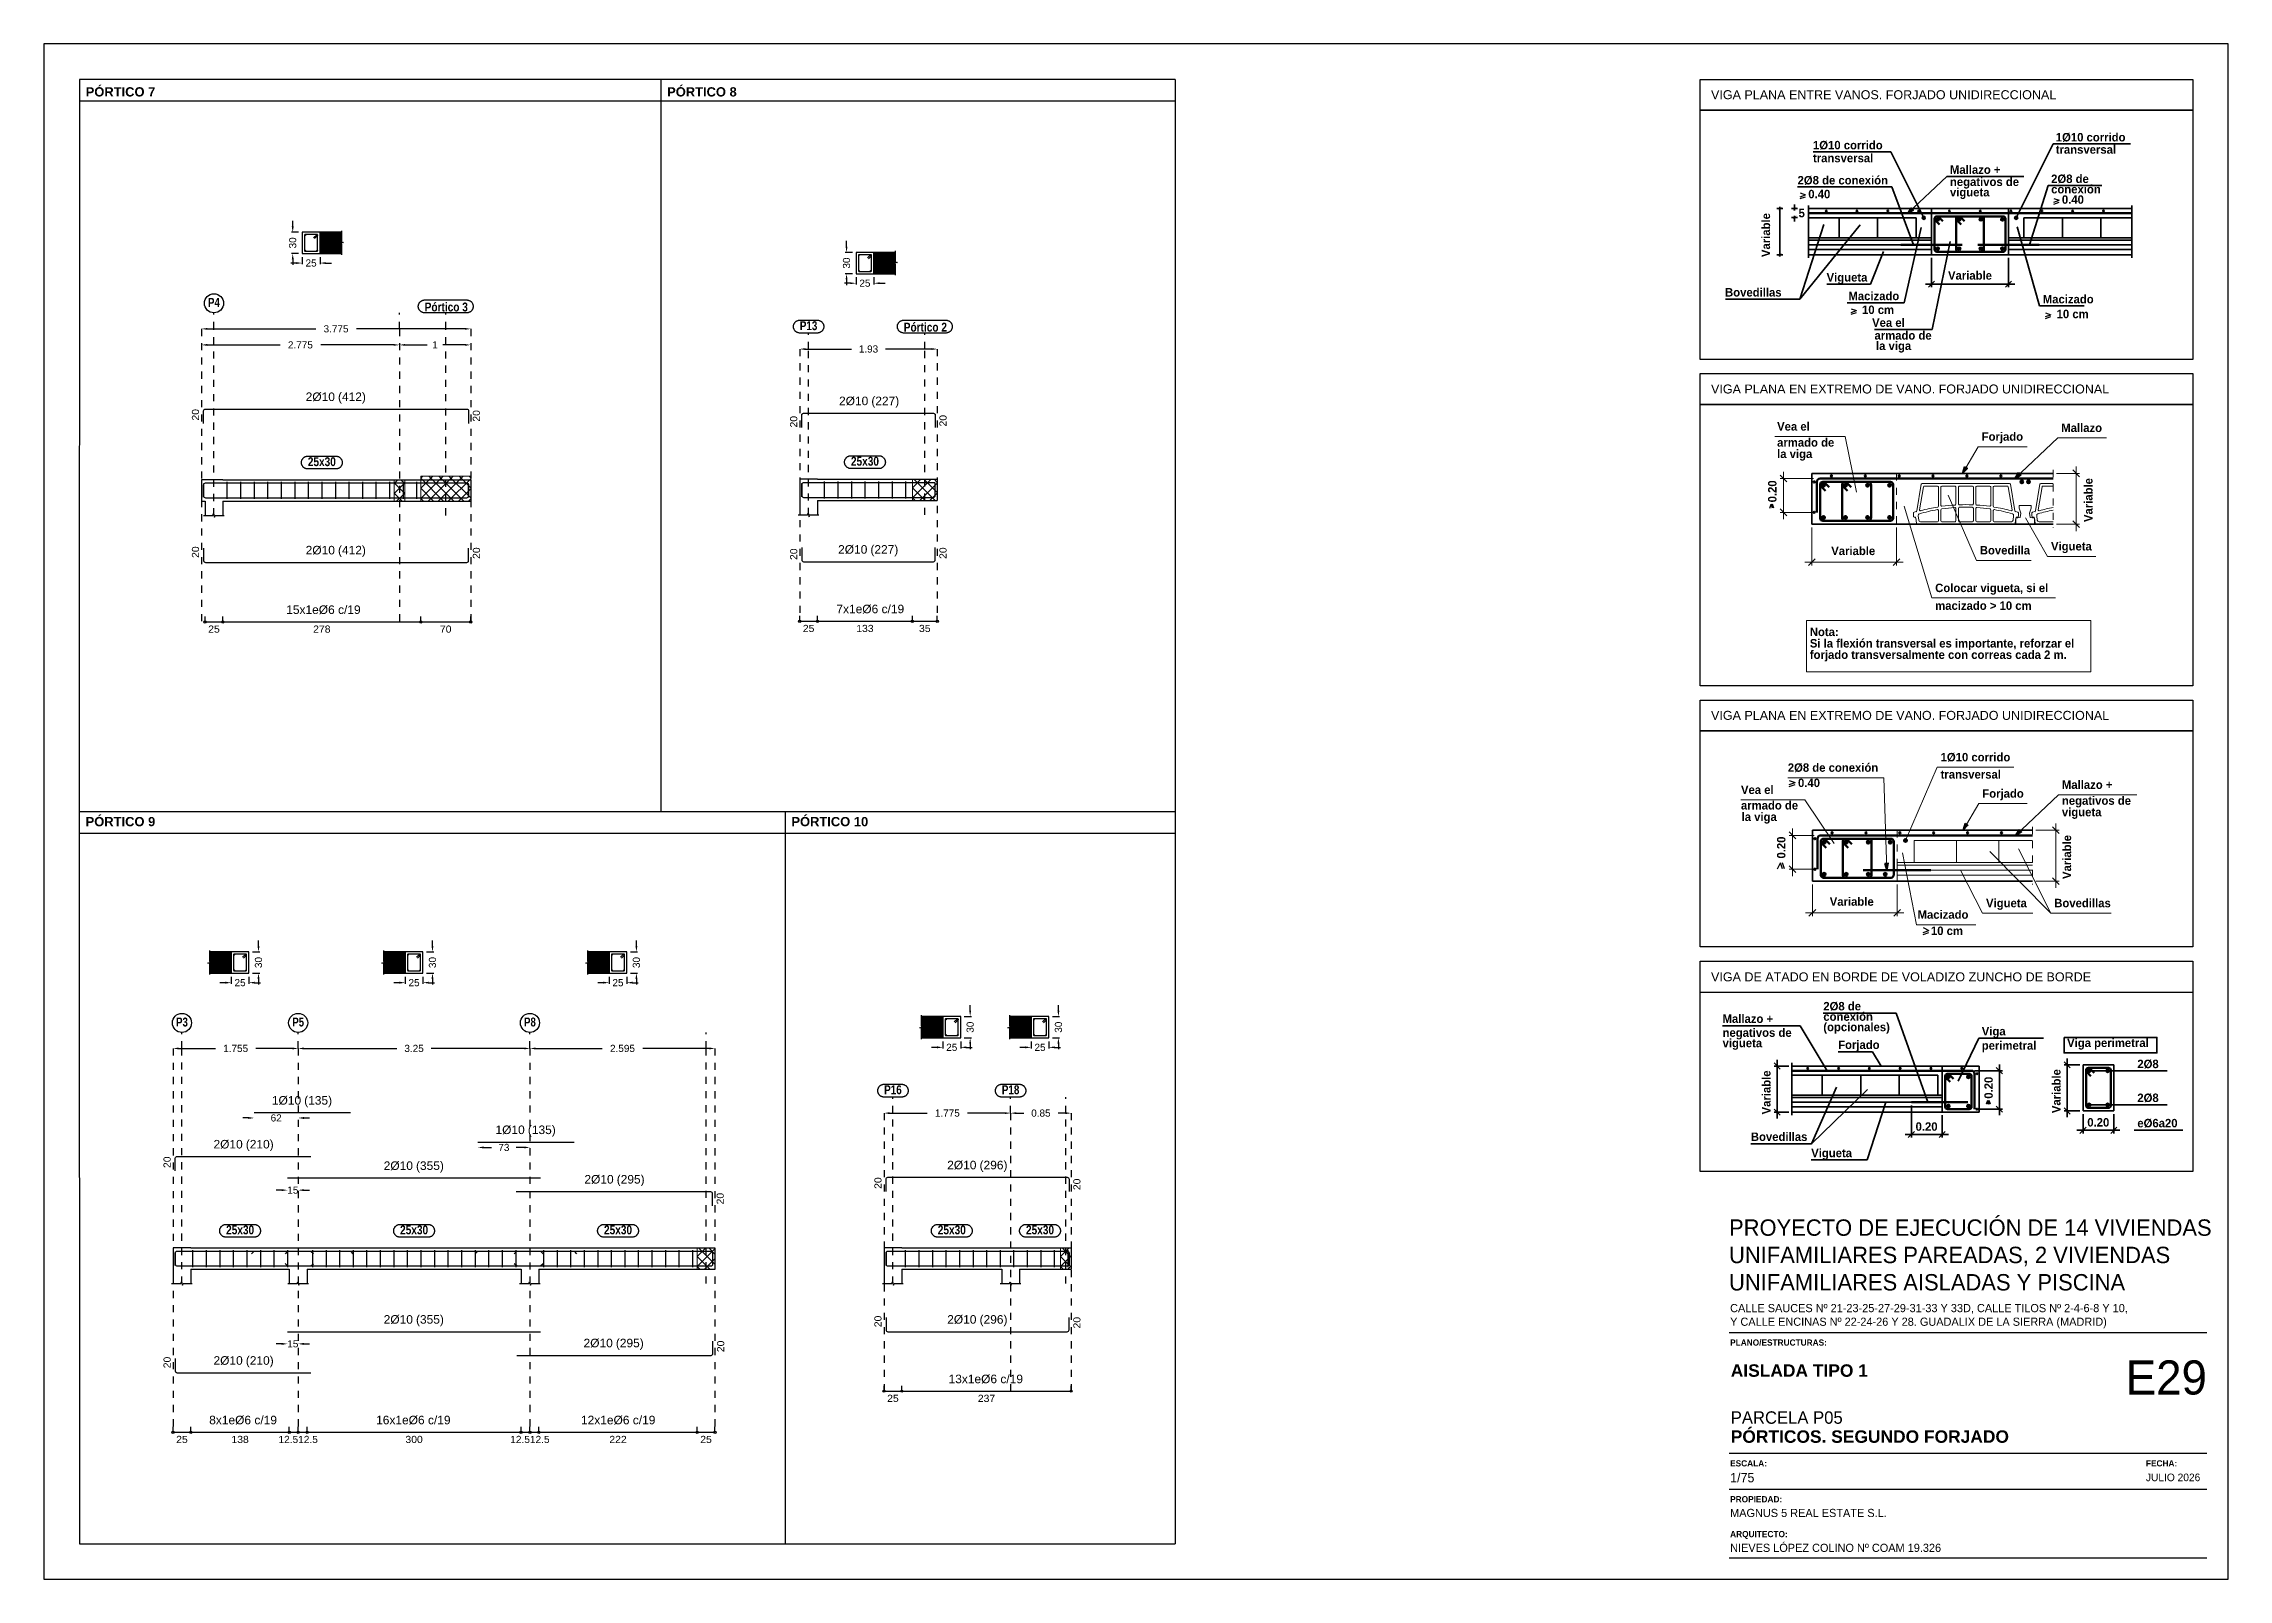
# Model space of a CAD drawing. Extents: x 2455 to 9764, y -806 to 181.
# Drawn here: x 5025.02 to 5055.66, y -500.15 to -478.61 of the extents above; entities that cross this region are included whole.
import ezdxf
from ezdxf.enums import TextEntityAlignment as Align

# ---------------------------------------------------------------- set-up
doc = ezdxf.new("R2010")
doc.units = 0
doc.header["$LTSCALE"] = 0.2
doc.header["$MEASUREMENT"] = 0
for name, pattern in [('CYPE_RAYAPUNTO', [0.4125, 0.2025, -0.105, 0, -0.105]), ('DASHDOT', [1, 0.5, -0.25, 0, -0.25]), ('PUNTOS2', [0.125, 0, -0.125])]:
    doc.linetypes.add(name, pattern=pattern)
doc.layers.get('0').update_dxf_attribs({"linetype": 'CONTINUOUS'})
for name, color, linetype, lineweight in [('0-CYPE1', 2, 'CONTINUOUS', 18), ('0-CYPE2', 4, 'CONTINUOUS', 35), ('0-CYPE3', 5, 'CONTINUOUS', 50), ('0-CYPE4', 6, 'CONTINUOUS', 70), ('0_CYPE4', 6, 'CONTINUOUS', 70), ('VIG_CARAS', 5, 'CONTINUOUS', 9)]:
    doc.layers.add(name, color=color, linetype=linetype, lineweight=lineweight)
doc.layers.add('01_cartela', color=6, linetype='CONTINUOUS', plot=False)
for name, color, linetype in [('01_cotas', 4, 'CONTINUOUS'), ('01_parcela', 7, 'CONTINUOUS'), ('01_primera', 5, 'CONTINUOUS'), ('01_texto cartela', 4, 'CONTINUOUS'), ('07-TEXTOS', 7, 'CONTINUOUS'), ('ALZ_CONT_NUDOS', 5, 'CONTINUOUS'), ('ALZ_CONT_VIG_HORMIGON', 5, 'CONTINUOUS'), ('ALZ_COT_COT_LIN_APOYOS', 120, 'CYPE_RAYAPUNTO'), ('ALZ_REF_REF_REFERENCIA', 3, 'CONTINUOUS'), ('ALZ_REF_TEXTO_REF_NOMBRE', 3, 'CONTINUOUS'), ('ARM_LONGITUDINAL_Ø10', 4, 'CONTINUOUS'), ('ARM_TRANSVERSAL_Ø6', 4, 'CONTINUOUS'), ('CYPECABECERA', 2, 'CONTINUOUS'), ('SEC_CONT_FORJADOS_SECCION', 8, 'CONTINUOUS'), ('SEC_CONT_VIG_HORMIGON_SECCION', 2, 'CONTINUOUS'), ('UNI_CORTANTES', 3, 'CONTINUOUS')]:
    doc.layers.add(name, color=color, linetype=linetype)
doc.styles.add('BERNARDO', font='GOTHICB.TTF')
doc.styles.add('Century Gothic', font='', dxfattribs={"height": 2})
doc.styles.add('Century Gothic_3', font='', dxfattribs={"height": 4.5})
doc.styles.add('Century Gothic_5', font='', dxfattribs={"height": 2.5})
doc.styles.add('Century Gothic_6', font='', dxfattribs={"height": 11})
doc.styles.add('CYPETXT_0.15', font='arial.ttf', dxfattribs={"height": 0.1})
doc.styles.add('Estilo1', font='swissel.ttf')
doc.styles.add('NIEVES2', font='sanss___.ttf')
doc.styles.add('NIEVES3', font='swisseb.ttf')
doc.styles.add('ROMANS', font='romans')
doc.styles.get('Century Gothic').set_extended_font_data('Century Gothic')
doc.styles.get('Century Gothic_3').set_extended_font_data('Century Gothic')
doc.styles.get('Century Gothic_5').set_extended_font_data('Century Gothic')
doc.styles.get('Century Gothic_6').set_extended_font_data('Century Gothic')
doc.dimstyles.new('DECIMAL-50', dxfattribs={"dimtxt": 0.08, "dimasz": 0.15, "dimexe": 0.05, "dimexo": 0.05, "dimgap": 0.09, "dimtad": 0, "dimzin": 0, "dimdsep": 46, "dimtxsty": 'ROMANS', "dimblk": 'DOTSMALL', "dimcen": 0.09, "dimclrt": 7, "dimadec": 0, "dimazin": 0, "dimtfac": 1.38, "dimtix": 1, "dimtofl": 0, "dimtmove": 2, "dimatfit": 3, "dimldrblk": 'OBLIQUE', "dimfxl": 1, "dimtolj": 1, "dimtzin": 0, "dimarcsym": 0})

msp = doc.modelspace()

# ---------------------------------------------------------------- texts
at = {"color": 7, "linetype": 'Continuous', "style": 'Estilo1'}
for s, p in [('VIGA PLANA ENTRE VANOS. FORJADO UNIDIRECCIONAL', (5048.404, -479.391)), ('VIGA PLANA EN EXTREMO DE VANO. FORJADO UNIDIRECCIONAL', (5048.404, -483.518)), ('VIGA PLANA EN EXTREMO DE VANO. FORJADO UNIDIRECCIONAL', (5048.404, -488.095)), ('VIGA DE ATADO EN BORDE DE VOLADIZO ZUNCHO DE BORDE', (5048.404, -491.762))]:
    msp.add_text(s, height=0.12578, dxfattribs=at).set_placement(p)
at = {"layer": '01_texto cartela', "color": 7, "style": 'NIEVES3'}
for s, p in [('PÓRTICO 7', (5025.61, -479.353)), ('PÓRTICO 8', (5033.764, -479.353)), ('PÓRTICO 9', (5025.609, -489.587)), ('PÓRTICO 10', (5035.507, -489.587))]:
    msp.add_text(s, height=0.1297, dxfattribs=at).set_placement(p)
at = {"layer": '01_texto cartela', "color": 5}
for s, insert, char_height, width, attachment_point, style in [('\\PPROYECTO DE EJECUCIÓN DE 14 VIVIENDAS UNIFAMILIARES PAREADAS, 2 VIVIENDAS UNIFAMILIARES AISLADAS Y PISCINA', (5048.657, -494.717), 0.23, 6.82217, 1, 'Century Gothic_3'), ('CALLE SAUCES Nº 21-23-25-27-29-31-33 Y 33D, CALLE TILOS Nº 2-4-6-8 Y 10, \\PY CALLE ENCINAS Nº 22-24-26 Y 28. GUADALIX DE LA SIERRA (MADRID)', (5048.672, -496.287), 0.11455, 9.24681, 1, 'Century Gothic'), ('{\\fCentury Gothic|b1|i0|c0|p34;PLANO/ESTRUCTURAS: }', (5048.672, -496.784), 0.08701, 2.11715, 1, 'Century Gothic'), ('\\pt2.3273;\\PPARCELA P05', (5048.681, -497.969), 0.17455, 7.00908, 7, 'Century Gothic_5'), ('\\pt2.3273;PÓRTICOS. SEGUNDO FORJADO', (5048.681, -498.236), 0.17455, 7.00908, 7, 'NIEVES3'), ('{\\fCentury Gothic|b1|i0|c0|p34;ESCALA: }', (5048.672, -498.478), 0.08701, 2.11715, 1, 'Century Gothic'), ('{\\fCentury Gothic|b1|i0|c0|p34;FECHA: }', (5054.503, -498.478), 0.08701, 2.11715, 1, 'Century Gothic'), ('1/75', (5048.672, -498.657), 0.1309, 2.11715, 1, 'Century Gothic'), ('JULIO 2026', (5054.503, -498.665), 0.1069, 3.50438, 1, 'Century Gothic'), ('{\\fCentury Gothic|b1|i0|c0|p34;PROPIEDAD:}', (5048.672, -498.981), 0.08701, 0.83709, 1, 'Century Gothic'), ('MAGNUS 5 REAL ESTATE S.L.', (5048.672, -499.16), 0.11455, 4.88231, 1, 'Century Gothic'), ('{\\fCentury Gothic|b1|i0|c0|p34;ARQUITECTO:}', (5048.672, -499.47), 0.08701, 0.83709, 1, 'Century Gothic'), ('NIEVES LÓPEZ COLINO Nº COAM 19.326', (5048.672, -499.649), 0.11455, 3.65153, 1, 'Century Gothic')]:
    msp.add_mtext(s, dxfattribs=dict(at, insert=insert, char_height=char_height, width=width, attachment_point=attachment_point, style=style))
at = {"layer": '01_texto cartela', "color": 1}
for s, insert, char_height, width, attachment_point, style in [('AISLADA TIPO 1 ', (5048.681, -497.31), 0.17455, 7.00908, 7, 'NIEVES3'), ('E29', (5055.359, -497.078), 0.4786, 1.04985, 3, 'Century Gothic_6')]:
    msp.add_mtext(s, dxfattribs=dict(at, insert=insert, char_height=char_height, width=width, attachment_point=attachment_point, style=style))
at = {"layer": '07-TEXTOS', "color": 5, "style": 'BERNARDO'}
for s, height, p in [('1%%c10 corrido', 0.11851, (5049.834, -480.13)), ('transversal', 0.11851, (5053.239, -480.191)), ('1%%c10 corrido', 0.11851, (5053.239, -480.019)), ('transversal', 0.11851, (5049.834, -480.311)), ('Mallazo + ', 0.1185, (5051.755, -480.474)), ('2%%c8 de conexión', 0.11851, (5049.618, -480.622)), ('0.40', 0.1185, (5049.768, -480.816)), ('vigueta', 0.1185, (5051.755, -480.79)), ('negativos de', 0.11851, (5051.755, -480.644)), ('2%%c8 de ', 0.1185, (5053.174, -480.602)), ('conexión', 0.1185, (5053.174, -480.748)), ('0.40', 0.1185, (5053.325, -480.893)), ('Vigueta', 0.1185, (5050.025, -481.984)), ('Bovedillas', 0.1185, (5048.601, -482.194)), ('Macizado', 0.1185, (5050.331, -482.245)), ('Macizado', 0.1185, (5053.057, -482.29)), (' 10 cm ', 0.1185, (5050.478, -482.439)), ('Vea el ', 0.1185, (5050.663, -482.619)), (' 10 cm ', 0.1185, (5053.207, -482.498)), ('armado de', 0.1185, (5050.697, -482.798)), ('la viga ', 0.1185, (5050.718, -482.944)), ('Vea el ', 0.1185, (5049.331, -484.074)), ('Forjado', 0.1185, (5052.2, -484.217)), ('Mallazo', 0.1185, (5053.316, -484.094)), ('armado de', 0.1185, (5049.331, -484.299)), ('la viga ', 0.1185, (5049.331, -484.459)), ('Vigueta', 0.1185, (5053.172, -485.755)), ('Variable', 0.1185, (5050.09, -485.82)), ('Bovedilla', 0.1185, (5052.174, -485.811)), ('Colocar vigueta, si el', 0.11851, (5051.548, -486.339)), ('macizado > 10 cm ', 0.11851, (5051.548, -486.588)), ('Nota:', 0.1185, (5049.79, -486.956)), ('forjado transversalmente con correas cada 2 m. ', 0.11851, (5049.79, -487.276)), ('Si la flexión transversal es importante, reforzar el ', 0.11851, (5049.79, -487.116)), ('1%%c10 corrido', 0.11851, (5051.624, -488.713)), ('2%%c8 de conexión', 0.11851, (5049.481, -488.859)), ('0.40', 0.1185, (5049.624, -489.073)), ('transversal', 0.11851, (5051.624, -488.954)), ('Mallazo + ', 0.1185, (5053.325, -489.099)), ('Vea el ', 0.1185, (5048.824, -489.17)), ('armado de', 0.1185, (5048.824, -489.388)), ('Forjado', 0.1185, (5052.209, -489.222)), ('negativos de', 0.11851, (5053.325, -489.322)), ('la viga ', 0.1185, (5048.833, -489.549)), ('vigueta', 0.1185, (5053.325, -489.483)), ('Variable', 0.1185, (5050.069, -490.738)), ('Macizado', 0.1185, (5051.301, -490.92)), ('Vigueta', 0.1185, (5052.261, -490.759)), ('Bovedillas', 0.1185, (5053.218, -490.759)), (' 10 cm ', 0.1185, (5051.444, -491.148)), ('2%%c8 de ', 0.1185, (5049.979, -492.205)), ('Mallazo + ', 0.1185, (5048.566, -492.381)), ('conexión ', 0.1185, (5049.979, -492.351)), ('(opcionales)', 0.11851, (5049.979, -492.497)), ('vigueta', 0.1185, (5048.566, -492.722)), ('negativos de', 0.11851, (5048.566, -492.576)), ('Forjado', 0.1185, (5050.187, -492.746)), ('Viga ', 0.1185, (5052.201, -492.556)), ('perimetral', 0.1185, (5052.201, -492.756)), ('Viga perimetral', 0.11851, (5053.398, -492.719)), ('2%%c8', 0.1185, (5054.383, -493.015)), ('2%%c8', 0.1185, (5054.383, -493.49)), ('Bovedillas', 0.1185, (5048.963, -494.036)), ('0.20', 0.1185, (5051.273, -493.893)), ('0.20', 0.1185, (5053.681, -493.834)), ('e%%c6a20', 0.1185, (5054.383, -493.845)), ('Vigueta', 0.1185, (5049.809, -494.264))]:
    msp.add_text(s, height=height, dxfattribs=at).set_placement(p, align=Align.BOTTOM_LEFT)
for s, p in [('Variable', (5049.268, -481.605)), ('0.20', (5049.358, -485.045)), ('Variable', (5053.79, -485.321)), ('0.20', (5049.483, -490.04)), ('Variable', (5053.49, -490.327)), ('Variable', (5049.274, -493.628)), ('0.20', (5052.391, -493.408)), ('Variable', (5053.341, -493.61))]:
    msp.add_text(s, height=0.1185, rotation=90, dxfattribs=at).set_placement(p, align=Align.BOTTOM_LEFT)
msp.add_text('5', height=0.119, dxfattribs=at).set_placement((5049.676, -480.988), align=Align.MIDDLE_CENTER)
msp.add_text('Variable', height=0.1185, dxfattribs=at).set_placement((5052.036, -481.957), align=Align.BOTTOM_CENTER)
at = {"layer": 'ALZ_REF_TEXTO_REF_NOMBRE', "color": 5, "style": 'BERNARDO'}
for s, width, p, p2 in [('P4', 0.846434, (5027.326, -482.303), (5027.491, -482.303)), ('P13', 0.841304, (5035.625, -482.63), (5035.871, -482.63)), ('25x30', 0.806421, (5028.725, -484.537), (5029.118, -484.537)), ('25x30', 0.806421, (5036.342, -484.531), (5036.735, -484.531)), ('P3', 0.846434, (5026.878, -492.395), (5027.043, -492.395)), ('P5', 0.846434, (5028.508, -492.395), (5028.673, -492.395)), ('P8', 0.846434, (5031.758, -492.395), (5031.923, -492.395)), ('P16', 0.841304, (5036.808, -493.345), (5037.054, -493.345)), ('P18', 0.841304, (5038.458, -493.345), (5038.704, -493.345)), ('25x30', 0.806421, (5027.579, -495.31), (5027.972, -495.31)), ('25x30', 0.806421, (5030.019, -495.31), (5030.412, -495.31)), ('25x30', 0.806421, (5032.879, -495.31), (5033.272, -495.31)), ('25x30', 0.806421, (5037.56, -495.31), (5037.953, -495.31)), ('25x30', 0.806421, (5038.797, -495.31), (5039.19, -495.31))]:
    msp.add_text(s, height=0.125, dxfattribs=dict(at, width=width)).set_placement(p, p2, align=Align.FIT)
at = {"layer": 'ALZ_REF_TEXTO_REF_NOMBRE', "color": 5, "style": 'BERNARDO', "width": 0.846434}
for s, p in [('Pórtico 3', (5030.364, -482.405)), ('Pórtico 2', (5037.083, -482.688))]:
    msp.add_text(s, height=0.125, dxfattribs=at).set_placement(p, align=Align.BOTTOM_LEFT)
at = {"layer": 'UNI_CORTANTES', "color": 4, "style": 'CYPETXT_0.15', "width": 1.042546}
for p, p2 in [((5027.199, -483.898), (5027.199, -483.736)), ((5031.139, -483.913), (5031.139, -483.751)), ((5035.589, -483.995), (5035.589, -483.833)), ((5037.683, -483.981), (5037.683, -483.819)), ((5027.199, -485.824), (5027.199, -485.662)), ((5031.139, -485.838), (5031.139, -485.676)), ((5035.589, -485.853), (5035.589, -485.691)), ((5037.683, -485.838), (5037.683, -485.676)), ((5026.801, -494.38), (5026.801, -494.218)), ((5034.558, -494.89), (5034.558, -494.728)), ((5036.771, -494.672), (5036.771, -494.51)), ((5039.561, -494.69), (5039.561, -494.528)), ((5036.771, -496.612), (5036.771, -496.45)), ((5039.561, -496.63), (5039.561, -496.468)), ((5034.565, -496.962), (5034.565, -496.8)), ((5026.801, -497.188), (5026.801, -497.026))]:
    msp.add_text('20', height=0.1, rotation=90, dxfattribs=at).set_placement(p, p2, align=Align.FIT)
at = {"layer": 'UNI_CORTANTES', "color": 2, "style": 'CYPETXT_0.15'}
for s, width, p, p2 in [('25', 1.042546, (5027.328, -486.872), (5027.49, -486.872)), ('278', 1.042546, (5028.8, -486.872), (5029.043, -486.872)), ('70', 1.042546, (5030.578, -486.872), (5030.74, -486.872)), ('25', 1.042546, (5035.667, -486.863), (5035.829, -486.863)), ('133', 1.042546, (5036.417, -486.863), (5036.66, -486.863)), ('35', 1.042546, (5037.297, -486.863), (5037.459, -486.863)), ('25', 1.042546, (5036.85, -497.66), (5037.012, -497.66)), ('237', 1.042546, (5038.122, -497.66), (5038.365, -497.66)), ('25', 1.042546, (5026.879, -498.236), (5027.041, -498.236)), ('138', 1.042546, (5027.654, -498.236), (5027.897, -498.236)), ('12.5', 1.015093, (5028.314, -498.236), (5028.59, -498.236)), ('12.5', 1.015093, (5028.59, -498.236), (5028.866, -498.236)), ('300', 1.042546, (5030.094, -498.236), (5030.337, -498.236)), ('12.5', 1.015093, (5031.564, -498.236), (5031.84, -498.236)), ('12.5', 1.015093, (5031.84, -498.236), (5032.116, -498.236)), ('222', 1.042546, (5032.954, -498.236), (5033.197, -498.236)), ('25', 1.042546, (5034.229, -498.236), (5034.391, -498.236))]:
    msp.add_text(s, height=0.1, dxfattribs=dict(at, width=width)).set_placement(p, p2, align=Align.FIT)
at = {"layer": 'VIG_CARAS', "color": 5, "style": 'NIEVES2'}
for s, p in [('2%%c10', (5028.695, -483.66)), ('(412)', (5029.148, -483.66)), ('2%%c10', (5036.175, -483.718)), ('(227)', (5036.628, -483.718)), ('2%%c10', (5028.695, -485.811)), ('(412)', (5029.148, -485.811)), ('2%%c10', (5036.162, -485.801)), ('(227)', (5036.615, -485.801)), ('1%%c10', (5028.221, -493.527)), ('(135)', (5028.674, -493.527)), ('1%%c10', (5031.357, -493.94)), ('(135)', (5031.811, -493.94)), ('2%%c10', (5027.402, -494.142)), ('(210)', (5027.855, -494.142)), ('2%%c10', (5029.789, -494.443)), ('(355)', (5030.242, -494.443)), ('2%%c10', (5032.604, -494.634)), ('(295)', (5033.057, -494.634)), ('2%%c10', (5037.692, -494.434)), ('(296)', (5038.146, -494.434)), ('2%%c10', (5029.789, -496.599)), ('(355)', (5030.242, -496.599)), ('2%%c10', (5037.692, -496.599)), ('(296)', (5038.146, -496.599)), ('2%%c10', (5032.592, -496.93)), ('(295)', (5033.045, -496.93)), ('2%%c10', (5027.402, -497.175)), ('(210)', (5027.855, -497.175))]:
    msp.add_text(s, height=0.12, dxfattribs=at).set_placement(p, align=Align.BOTTOM_LEFT)
at = {"layer": 'VIG_CARAS', "color": 4, "style": 'NIEVES2'}
for s, p in [('15x1e%%c6 c/19', (5028.422, -486.646)), ('7x1e%%c6 c/19', (5036.138, -486.636)), ('13x1e%%c6 c/19', (5037.711, -497.434)), ('8x1e%%c6 c/19', (5027.342, -498.01)), ('16x1e%%c6 c/19', (5029.683, -498.01)), ('12x1e%%c6 c/19', (5032.556, -498.01))]:
    msp.add_text(s, height=0.12, dxfattribs=at).set_placement(p, align=Align.BOTTOM_LEFT)

# ---------------------------------------------------------------- blocks, each defined once
blk = doc.blocks.new('*D719')
at = {"layer": '01_cotas', "color": 0, "linetype": 'PUNTOS2', "lineweight": -2, "transparency": 16777216}
for p, q in [((5028.646, -481.606), (5028.646, -481.739)), ((5028.896, -481.606), (5028.896, -481.739))]:
    blk.add_line(p, q, dxfattribs=at)
at = {"layer": '01_cotas', "color": 0, "lineweight": -2, "transparency": 16777216}
for p, q in [((5028.566, -481.689), (5028.486, -481.689)), ((5028.976, -481.689), (5029.056, -481.689))]:
    blk.add_line(p, q, dxfattribs=at)
at = {"layer": '01_cotas', "color": 0, "transparency": 16777216}
for points in [[(5028.566, -481.676), (5028.566, -481.702), (5028.646, -481.689)], [(5028.976, -481.676), (5028.976, -481.702), (5028.896, -481.689)]]:
    blk.add_solid(points, dxfattribs=at)
at = {"layer": '01_cotas', "color": 5, "transparency": 16777216, "insert": (5028.771, -481.689), "char_height": 0.1, "attachment_point": 5, "style": 'Estilo1'}
blk.add_mtext('\\A1;25', dxfattribs=at)
blk = doc.blocks.new('*D720')
at = {"layer": '01_cotas', "color": 0, "linetype": 'PUNTOS2', "lineweight": -2, "transparency": 16777216}
for p, q in [((5028.596, -481.256), (5028.463, -481.256)), ((5028.596, -481.556), (5028.463, -481.556))]:
    blk.add_line(p, q, dxfattribs=at)
at = {"layer": '01_cotas', "color": 0, "lineweight": -2, "transparency": 16777216}
for p, q in [((5028.513, -481.176), (5028.513, -481.096)), ((5028.513, -481.636), (5028.513, -481.716))]:
    blk.add_line(p, q, dxfattribs=at)
at = {"layer": '01_cotas', "color": 0, "transparency": 16777216}
for points in [[(5028.5, -481.176), (5028.527, -481.176), (5028.513, -481.256)], [(5028.5, -481.636), (5028.527, -481.636), (5028.513, -481.556)]]:
    blk.add_solid(points, dxfattribs=at)
at = {"layer": '01_cotas', "color": 5, "transparency": 16777216, "insert": (5028.513, -481.406), "char_height": 0.1, "attachment_point": 5, "rotation": 90, "style": 'Estilo1'}
blk.add_mtext('\\A1;30', dxfattribs=at)
blk = doc.blocks.new('*D721')
at = {"layer": '01_cotas', "color": 0, "lineweight": -2, "transparency": 16777216}
for p, q in [((5027.314, -482.837), (5028.336, -482.837)), ((5029.929, -482.837), (5028.906, -482.837))]:
    blk.add_line(p, q, dxfattribs=at)
at = {"layer": '01_cotas', "color": 0, "transparency": 16777216}
for points in [[(5027.314, -482.824), (5027.314, -482.85), (5027.234, -482.837)], [(5029.929, -482.824), (5029.929, -482.85), (5030.009, -482.837)]]:
    blk.add_solid(points, dxfattribs=at)
at = {"layer": '01_cotas', "color": 5, "transparency": 16777216, "insert": (5028.621, -482.837), "char_height": 0.1, "attachment_point": 5, "style": 'Estilo1'}
blk.add_mtext('\\A1;2.775', dxfattribs=at)
blk = doc.blocks.new('*D722')
at = {"layer": '01_cotas', "color": 0, "lineweight": -2, "transparency": 16777216}
for p, q in [((5030.089, -482.837), (5030.399, -482.837)), ((5030.929, -482.837), (5030.619, -482.837))]:
    blk.add_line(p, q, dxfattribs=at)
at = {"layer": '01_cotas', "color": 0, "transparency": 16777216}
for points in [[(5030.089, -482.824), (5030.089, -482.85), (5030.009, -482.837)], [(5030.929, -482.824), (5030.929, -482.85), (5031.009, -482.837)]]:
    blk.add_solid(points, dxfattribs=at)
at = {"layer": '01_cotas', "color": 5, "transparency": 16777216, "insert": (5030.509, -482.837), "char_height": 0.1, "attachment_point": 5, "style": 'Estilo1'}
blk.add_mtext('\\A1;1', dxfattribs=at)
blk = doc.blocks.new('*D723')
at = {"layer": '01_cotas', "color": 0, "lineweight": -2, "transparency": 16777216}
for p, q in [((5027.314, -482.612), (5028.837, -482.612)), ((5030.929, -482.612), (5029.406, -482.612))]:
    blk.add_line(p, q, dxfattribs=at)
at = {"layer": '01_cotas', "color": 0, "transparency": 16777216}
for points in [[(5027.314, -482.599), (5027.314, -482.625), (5027.234, -482.612)], [(5030.929, -482.599), (5030.929, -482.625), (5031.009, -482.612)]]:
    blk.add_solid(points, dxfattribs=at)
at = {"layer": '01_cotas', "color": 5, "transparency": 16777216, "insert": (5029.121, -482.612), "char_height": 0.1, "attachment_point": 5, "style": 'Estilo1'}
blk.add_mtext('\\A1;3.775', dxfattribs=at)
blk = doc.blocks.new('*D724')
at = {"layer": '01_cotas', "color": 0, "linetype": 'PUNTOS2', "lineweight": -2, "transparency": 16777216}
for p, q in [((5036.413, -481.889), (5036.413, -482.022)), ((5036.663, -481.889), (5036.663, -482.022))]:
    blk.add_line(p, q, dxfattribs=at)
at = {"layer": '01_cotas', "color": 0, "lineweight": -2, "transparency": 16777216}
for p, q in [((5036.333, -481.972), (5036.253, -481.972)), ((5036.743, -481.972), (5036.823, -481.972))]:
    blk.add_line(p, q, dxfattribs=at)
at = {"layer": '01_cotas', "color": 0, "transparency": 16777216}
for points in [[(5036.333, -481.959), (5036.333, -481.985), (5036.413, -481.972)], [(5036.743, -481.959), (5036.743, -481.985), (5036.663, -481.972)]]:
    blk.add_solid(points, dxfattribs=at)
at = {"layer": '01_cotas', "color": 5, "transparency": 16777216, "insert": (5036.538, -481.972), "char_height": 0.1, "attachment_point": 5, "style": 'Estilo1'}
blk.add_mtext('\\A1;25', dxfattribs=at)
blk = doc.blocks.new('*D725')
at = {"layer": '01_cotas', "color": 0, "linetype": 'PUNTOS2', "lineweight": -2, "transparency": 16777216}
for p, q in [((5036.363, -481.539), (5036.23, -481.539)), ((5036.363, -481.839), (5036.23, -481.839))]:
    blk.add_line(p, q, dxfattribs=at)
at = {"layer": '01_cotas', "color": 0, "lineweight": -2, "transparency": 16777216}
for p, q in [((5036.28, -481.459), (5036.28, -481.379)), ((5036.28, -481.919), (5036.28, -481.999))]:
    blk.add_line(p, q, dxfattribs=at)
at = {"layer": '01_cotas', "color": 0, "transparency": 16777216}
for points in [[(5036.267, -481.459), (5036.294, -481.459), (5036.28, -481.539)], [(5036.267, -481.919), (5036.294, -481.919), (5036.28, -481.839)]]:
    blk.add_solid(points, dxfattribs=at)
at = {"layer": '01_cotas', "color": 5, "transparency": 16777216, "insert": (5036.28, -481.689), "char_height": 0.1, "attachment_point": 5, "rotation": 90, "style": 'Estilo1'}
blk.add_mtext('\\A1;30', dxfattribs=at)
blk = doc.blocks.new('*D726')
at = {"layer": '01_cotas', "color": 0, "lineweight": -2, "transparency": 16777216}
for p, q in [((5035.703, -482.895), (5036.352, -482.895)), ((5037.473, -482.895), (5036.825, -482.895))]:
    blk.add_line(p, q, dxfattribs=at)
at = {"layer": '01_cotas', "color": 0, "transparency": 16777216}
for points in [[(5035.703, -482.882), (5035.703, -482.908), (5035.623, -482.895)], [(5037.473, -482.882), (5037.473, -482.908), (5037.553, -482.895)]]:
    blk.add_solid(points, dxfattribs=at)
at = {"layer": '01_cotas', "color": 5, "transparency": 16777216, "insert": (5036.588, -482.895), "char_height": 0.1, "attachment_point": 5, "style": 'Estilo1'}
blk.add_mtext('\\A1;1.93', dxfattribs=at)
blk = doc.blocks.new('*D727')
at = {"layer": '01_cotas', "color": 0, "linetype": 'PUNTOS2', "lineweight": -2, "transparency": 16777216}
for p, q in [((5027.65, -491.698), (5027.65, -491.831)), ((5027.9, -491.698), (5027.9, -491.831))]:
    blk.add_line(p, q, dxfattribs=at)
at = {"layer": '01_cotas', "color": 0, "lineweight": -2, "transparency": 16777216}
for p, q in [((5027.57, -491.781), (5027.49, -491.781)), ((5027.98, -491.781), (5028.06, -491.781))]:
    blk.add_line(p, q, dxfattribs=at)
at = {"layer": '01_cotas', "color": 0, "transparency": 16777216}
for points in [[(5027.57, -491.767), (5027.57, -491.794), (5027.65, -491.781)], [(5027.98, -491.767), (5027.98, -491.794), (5027.9, -491.781)]]:
    blk.add_solid(points, dxfattribs=at)
at = {"layer": '01_cotas', "color": 5, "transparency": 16777216, "insert": (5027.775, -491.781), "char_height": 0.1, "attachment_point": 5, "style": 'Estilo1'}
blk.add_mtext('\\A1;25', dxfattribs=at)
blk = doc.blocks.new('*D728')
at = {"layer": '01_cotas', "color": 0, "linetype": 'PUNTOS2', "lineweight": -2, "transparency": 16777216}
for p, q in [((5027.95, -491.348), (5028.083, -491.348)), ((5027.95, -491.648), (5028.083, -491.648))]:
    blk.add_line(p, q, dxfattribs=at)
at = {"layer": '01_cotas', "color": 0, "lineweight": -2, "transparency": 16777216}
for p, q in [((5028.033, -491.268), (5028.033, -491.188)), ((5028.033, -491.728), (5028.033, -491.808))]:
    blk.add_line(p, q, dxfattribs=at)
at = {"layer": '01_cotas', "color": 0, "transparency": 16777216}
for points in [[(5028.02, -491.268), (5028.047, -491.268), (5028.033, -491.348)], [(5028.02, -491.728), (5028.047, -491.728), (5028.033, -491.648)]]:
    blk.add_solid(points, dxfattribs=at)
at = {"layer": '01_cotas', "color": 5, "transparency": 16777216, "insert": (5028.033, -491.498), "char_height": 0.1, "attachment_point": 5, "rotation": 90, "style": 'Estilo1'}
blk.add_mtext('\\A1;30', dxfattribs=at)
blk = doc.blocks.new('*D729')
at = {"layer": '01_cotas', "color": 0, "linetype": 'PUNTOS2', "lineweight": -2, "transparency": 16777216}
for p, q in [((5030.09, -491.698), (5030.09, -491.831)), ((5030.34, -491.698), (5030.34, -491.831))]:
    blk.add_line(p, q, dxfattribs=at)
at = {"layer": '01_cotas', "color": 0, "lineweight": -2, "transparency": 16777216}
for p, q in [((5030.01, -491.781), (5029.93, -491.781)), ((5030.42, -491.781), (5030.5, -491.781))]:
    blk.add_line(p, q, dxfattribs=at)
at = {"layer": '01_cotas', "color": 0, "transparency": 16777216}
for points in [[(5030.01, -491.767), (5030.01, -491.794), (5030.09, -491.781)], [(5030.42, -491.767), (5030.42, -491.794), (5030.34, -491.781)]]:
    blk.add_solid(points, dxfattribs=at)
at = {"layer": '01_cotas', "color": 5, "transparency": 16777216, "insert": (5030.215, -491.781), "char_height": 0.1, "attachment_point": 5, "style": 'Estilo1'}
blk.add_mtext('\\A1;25', dxfattribs=at)
blk = doc.blocks.new('*D730')
at = {"layer": '01_cotas', "color": 0, "linetype": 'PUNTOS2', "lineweight": -2, "transparency": 16777216}
for p, q in [((5030.39, -491.348), (5030.523, -491.348)), ((5030.39, -491.648), (5030.523, -491.648))]:
    blk.add_line(p, q, dxfattribs=at)
at = {"layer": '01_cotas', "color": 0, "lineweight": -2, "transparency": 16777216}
for p, q in [((5030.473, -491.268), (5030.473, -491.188)), ((5030.473, -491.728), (5030.473, -491.808))]:
    blk.add_line(p, q, dxfattribs=at)
at = {"layer": '01_cotas', "color": 0, "transparency": 16777216}
for points in [[(5030.46, -491.268), (5030.487, -491.268), (5030.473, -491.348)], [(5030.46, -491.728), (5030.487, -491.728), (5030.473, -491.648)]]:
    blk.add_solid(points, dxfattribs=at)
at = {"layer": '01_cotas', "color": 5, "transparency": 16777216, "insert": (5030.473, -491.498), "char_height": 0.1, "attachment_point": 5, "rotation": 90, "style": 'Estilo1'}
blk.add_mtext('\\A1;30', dxfattribs=at)
blk = doc.blocks.new('*D731')
at = {"layer": '01_cotas', "color": 0, "linetype": 'PUNTOS2', "lineweight": -2, "transparency": 16777216}
for p, q in [((5032.95, -491.698), (5032.95, -491.831)), ((5033.2, -491.698), (5033.2, -491.831))]:
    blk.add_line(p, q, dxfattribs=at)
at = {"layer": '01_cotas', "color": 0, "lineweight": -2, "transparency": 16777216}
for p, q in [((5032.87, -491.781), (5032.79, -491.781)), ((5033.28, -491.781), (5033.36, -491.781))]:
    blk.add_line(p, q, dxfattribs=at)
at = {"layer": '01_cotas', "color": 0, "transparency": 16777216}
for points in [[(5032.87, -491.767), (5032.87, -491.794), (5032.95, -491.781)], [(5033.28, -491.767), (5033.28, -491.794), (5033.2, -491.781)]]:
    blk.add_solid(points, dxfattribs=at)
at = {"layer": '01_cotas', "color": 5, "transparency": 16777216, "insert": (5033.075, -491.781), "char_height": 0.1, "attachment_point": 5, "style": 'Estilo1'}
blk.add_mtext('\\A1;25', dxfattribs=at)
blk = doc.blocks.new('*D732')
at = {"layer": '01_cotas', "color": 0, "linetype": 'PUNTOS2', "lineweight": -2, "transparency": 16777216}
for p, q in [((5033.25, -491.348), (5033.383, -491.348)), ((5033.25, -491.648), (5033.383, -491.648))]:
    blk.add_line(p, q, dxfattribs=at)
at = {"layer": '01_cotas', "color": 0, "lineweight": -2, "transparency": 16777216}
for p, q in [((5033.333, -491.268), (5033.333, -491.188)), ((5033.333, -491.728), (5033.333, -491.808))]:
    blk.add_line(p, q, dxfattribs=at)
at = {"layer": '01_cotas', "color": 0, "transparency": 16777216}
for points in [[(5033.32, -491.268), (5033.347, -491.268), (5033.333, -491.348)], [(5033.32, -491.728), (5033.347, -491.728), (5033.333, -491.648)]]:
    blk.add_solid(points, dxfattribs=at)
at = {"layer": '01_cotas', "color": 5, "transparency": 16777216, "insert": (5033.333, -491.498), "char_height": 0.1, "attachment_point": 5, "rotation": 90, "style": 'Estilo1'}
blk.add_mtext('\\A1;30', dxfattribs=at)
blk = doc.blocks.new('*D733')
at = {"layer": '01_cotas', "color": 0, "lineweight": -2, "transparency": 16777216}
for p, q in [((5026.915, -492.703), (5027.432, -492.703)), ((5028.51, -492.703), (5027.994, -492.703))]:
    blk.add_line(p, q, dxfattribs=at)
at = {"layer": '01_cotas', "color": 0, "transparency": 16777216}
for points in [[(5026.915, -492.69), (5026.915, -492.717), (5026.835, -492.703)], [(5028.51, -492.69), (5028.51, -492.717), (5028.59, -492.703)]]:
    blk.add_solid(points, dxfattribs=at)
at = {"layer": '01_cotas', "color": 5, "transparency": 16777216, "insert": (5027.713, -492.703), "char_height": 0.1, "attachment_point": 5, "style": 'Estilo1'}
blk.add_mtext('\\A1;1.755', dxfattribs=at)
blk = doc.blocks.new('*D734')
at = {"layer": '01_cotas', "color": 0, "lineweight": -2, "transparency": 16777216}
for p, q in [((5028.67, -492.703), (5029.975, -492.703)), ((5031.76, -492.703), (5030.455, -492.703))]:
    blk.add_line(p, q, dxfattribs=at)
at = {"layer": '01_cotas', "color": 0, "transparency": 16777216}
for points in [[(5028.67, -492.69), (5028.67, -492.717), (5028.59, -492.703)], [(5031.76, -492.69), (5031.76, -492.717), (5031.84, -492.703)]]:
    blk.add_solid(points, dxfattribs=at)
at = {"layer": '01_cotas', "color": 5, "transparency": 16777216, "insert": (5030.215, -492.703), "char_height": 0.1, "attachment_point": 5, "style": 'Estilo1'}
blk.add_mtext('\\A1;3.25', dxfattribs=at)
blk = doc.blocks.new('*D735')
at = {"layer": '01_cotas', "color": 0, "lineweight": -2, "transparency": 16777216}
for p, q in [((5031.92, -492.703), (5032.853, -492.703)), ((5034.355, -492.703), (5033.423, -492.703))]:
    blk.add_line(p, q, dxfattribs=at)
at = {"layer": '01_cotas', "color": 0, "transparency": 16777216}
for points in [[(5031.92, -492.69), (5031.92, -492.717), (5031.84, -492.703)], [(5034.355, -492.69), (5034.355, -492.717), (5034.435, -492.703)]]:
    blk.add_solid(points, dxfattribs=at)
at = {"layer": '01_cotas', "color": 5, "transparency": 16777216, "insert": (5033.138, -492.703), "char_height": 0.1, "attachment_point": 5, "style": 'Estilo1'}
blk.add_mtext('\\A1;2.595', dxfattribs=at)
blk = doc.blocks.new('*D736')
at = {"layer": '01_cotas', "color": 0, "lineweight": -2, "transparency": 16777216}
for p, q in [((5028.36, -494.69), (5028.28, -494.69)), ((5028.67, -494.69), (5028.75, -494.69))]:
    blk.add_line(p, q, dxfattribs=at)
at = {"layer": '01_cotas', "color": 0, "transparency": 16777216}
for points in [[(5028.36, -494.677), (5028.36, -494.704), (5028.44, -494.69)], [(5028.67, -494.677), (5028.67, -494.704), (5028.59, -494.69)]]:
    blk.add_solid(points, dxfattribs=at)
at = {"layer": '01_cotas', "color": 5, "transparency": 16777216, "insert": (5028.515, -494.69), "char_height": 0.1, "attachment_point": 5, "style": 'Estilo1'}
blk.add_mtext('\\A1;15', dxfattribs=at)
blk = doc.blocks.new('*D737')
at = {"layer": '01_cotas', "color": 0, "lineweight": -2, "transparency": 16777216}
for p, q in [((5028.36, -496.846), (5028.28, -496.846)), ((5028.67, -496.846), (5028.75, -496.846))]:
    blk.add_line(p, q, dxfattribs=at)
at = {"layer": '01_cotas', "color": 0, "transparency": 16777216}
for points in [[(5028.36, -496.833), (5028.36, -496.86), (5028.44, -496.846)], [(5028.67, -496.833), (5028.67, -496.86), (5028.59, -496.846)]]:
    blk.add_solid(points, dxfattribs=at)
at = {"layer": '01_cotas', "color": 5, "transparency": 16777216, "insert": (5028.515, -496.846), "char_height": 0.1, "attachment_point": 5, "style": 'Estilo1'}
blk.add_mtext('\\A1;15', dxfattribs=at)
blk = doc.blocks.new('*D738')
at = {"layer": '01_cotas', "color": 0, "lineweight": -2, "transparency": 16777216}
for p, q in [((5027.892, -493.678), (5027.812, -493.678)), ((5028.67, -493.678), (5028.75, -493.678))]:
    blk.add_line(p, q, dxfattribs=at)
at = {"layer": '01_cotas', "color": 0, "transparency": 16777216}
for points in [[(5027.892, -493.665), (5027.892, -493.692), (5027.972, -493.678)], [(5028.67, -493.665), (5028.67, -493.692), (5028.59, -493.678)]]:
    blk.add_solid(points, dxfattribs=at)
at = {"layer": '01_cotas', "color": 5, "transparency": 16777216, "insert": (5028.281, -493.678), "char_height": 0.1, "attachment_point": 5, "style": 'Estilo1'}
blk.add_mtext('\\A1;62', dxfattribs=at)
blk = doc.blocks.new('*D739')
at = {"layer": '01_cotas', "color": 0, "lineweight": -2, "transparency": 16777216}
for p, q in [((5031.189, -494.092), (5031.302, -494.092)), ((5031.76, -494.092), (5031.647, -494.092))]:
    blk.add_line(p, q, dxfattribs=at)
at = {"layer": '01_cotas', "color": 0, "transparency": 16777216}
for points in [[(5031.189, -494.078), (5031.189, -494.105), (5031.109, -494.092)], [(5031.76, -494.078), (5031.76, -494.105), (5031.84, -494.092)]]:
    blk.add_solid(points, dxfattribs=at)
at = {"layer": '01_cotas', "color": 5, "transparency": 16777216, "insert": (5031.475, -494.092), "char_height": 0.1, "attachment_point": 5, "style": 'Estilo1'}
blk.add_mtext('\\A1;73', dxfattribs=at)
blk = doc.blocks.new('*D740')
at = {"layer": '01_cotas', "color": 0, "linetype": 'PUNTOS2', "lineweight": -2, "transparency": 16777216}
for p, q in [((5037.631, -492.605), (5037.631, -492.738)), ((5037.881, -492.605), (5037.881, -492.738))]:
    blk.add_line(p, q, dxfattribs=at)
at = {"layer": '01_cotas', "color": 0, "lineweight": -2, "transparency": 16777216}
for p, q in [((5037.551, -492.688), (5037.471, -492.688)), ((5037.961, -492.688), (5038.041, -492.688))]:
    blk.add_line(p, q, dxfattribs=at)
at = {"layer": '01_cotas', "color": 0, "transparency": 16777216}
for points in [[(5037.551, -492.674), (5037.551, -492.701), (5037.631, -492.688)], [(5037.961, -492.674), (5037.961, -492.701), (5037.881, -492.688)]]:
    blk.add_solid(points, dxfattribs=at)
at = {"layer": '01_cotas', "color": 5, "transparency": 16777216, "insert": (5037.756, -492.688), "char_height": 0.1, "attachment_point": 5, "style": 'Estilo1'}
blk.add_mtext('\\A1;25', dxfattribs=at)
blk = doc.blocks.new('*D741')
at = {"layer": '01_cotas', "color": 0, "linetype": 'PUNTOS2', "lineweight": -2, "transparency": 16777216}
for p, q in [((5037.931, -492.255), (5038.064, -492.255)), ((5037.931, -492.555), (5038.064, -492.555))]:
    blk.add_line(p, q, dxfattribs=at)
at = {"layer": '01_cotas', "color": 0, "lineweight": -2, "transparency": 16777216}
for p, q in [((5038.014, -492.175), (5038.014, -492.095)), ((5038.014, -492.635), (5038.014, -492.715))]:
    blk.add_line(p, q, dxfattribs=at)
at = {"layer": '01_cotas', "color": 0, "transparency": 16777216}
for points in [[(5038.001, -492.175), (5038.027, -492.175), (5038.014, -492.255)], [(5038.001, -492.635), (5038.027, -492.635), (5038.014, -492.555)]]:
    blk.add_solid(points, dxfattribs=at)
at = {"layer": '01_cotas', "color": 5, "transparency": 16777216, "insert": (5038.014, -492.405), "char_height": 0.1, "attachment_point": 5, "rotation": 90, "style": 'Estilo1'}
blk.add_mtext('\\A1;30', dxfattribs=at)
blk = doc.blocks.new('*D742')
at = {"layer": '01_cotas', "color": 0, "linetype": 'PUNTOS2', "lineweight": -2, "transparency": 16777216}
for p, q in [((5038.869, -492.605), (5038.869, -492.738)), ((5039.119, -492.605), (5039.119, -492.738))]:
    blk.add_line(p, q, dxfattribs=at)
at = {"layer": '01_cotas', "color": 0, "lineweight": -2, "transparency": 16777216}
for p, q in [((5038.789, -492.688), (5038.709, -492.688)), ((5039.199, -492.688), (5039.279, -492.688))]:
    blk.add_line(p, q, dxfattribs=at)
at = {"layer": '01_cotas', "color": 0, "transparency": 16777216}
for points in [[(5038.789, -492.674), (5038.789, -492.701), (5038.869, -492.688)], [(5039.199, -492.674), (5039.199, -492.701), (5039.119, -492.688)]]:
    blk.add_solid(points, dxfattribs=at)
at = {"layer": '01_cotas', "color": 5, "transparency": 16777216, "insert": (5038.994, -492.688), "char_height": 0.1, "attachment_point": 5, "style": 'Estilo1'}
blk.add_mtext('\\A1;25', dxfattribs=at)
blk = doc.blocks.new('*D743')
at = {"layer": '01_cotas', "color": 0, "linetype": 'PUNTOS2', "lineweight": -2, "transparency": 16777216}
for p, q in [((5039.169, -492.255), (5039.302, -492.255)), ((5039.169, -492.555), (5039.302, -492.555))]:
    blk.add_line(p, q, dxfattribs=at)
at = {"layer": '01_cotas', "color": 0, "lineweight": -2, "transparency": 16777216}
for p, q in [((5039.252, -492.175), (5039.252, -492.095)), ((5039.252, -492.635), (5039.252, -492.715))]:
    blk.add_line(p, q, dxfattribs=at)
at = {"layer": '01_cotas', "color": 0, "transparency": 16777216}
for points in [[(5039.238, -492.175), (5039.265, -492.175), (5039.252, -492.255)], [(5039.238, -492.635), (5039.265, -492.635), (5039.252, -492.555)]]:
    blk.add_solid(points, dxfattribs=at)
at = {"layer": '01_cotas', "color": 5, "transparency": 16777216, "insert": (5039.252, -492.405), "char_height": 0.1, "attachment_point": 5, "rotation": 90, "style": 'Estilo1'}
blk.add_mtext('\\A1;30', dxfattribs=at)
blk = doc.blocks.new('*D744')
at = {"layer": '01_cotas', "color": 0, "lineweight": -2, "transparency": 16777216}
for p, q in [((5036.886, -493.61), (5037.412, -493.61)), ((5038.501, -493.61), (5037.975, -493.61))]:
    blk.add_line(p, q, dxfattribs=at)
at = {"layer": '01_cotas', "color": 0, "transparency": 16777216}
for points in [[(5036.886, -493.597), (5036.886, -493.624), (5036.806, -493.61)], [(5038.501, -493.597), (5038.501, -493.624), (5038.581, -493.61)]]:
    blk.add_solid(points, dxfattribs=at)
at = {"layer": '01_cotas', "color": 5, "transparency": 16777216, "insert": (5037.694, -493.61), "char_height": 0.1, "attachment_point": 5, "style": 'Estilo1'}
blk.add_mtext('\\A1;1.775', dxfattribs=at)
blk = doc.blocks.new('*D745')
at = {"layer": '01_cotas', "color": 0, "lineweight": -2, "transparency": 16777216}
for p, q in [((5038.661, -493.61), (5038.766, -493.61)), ((5039.351, -493.61), (5039.246, -493.61))]:
    blk.add_line(p, q, dxfattribs=at)
at = {"layer": '01_cotas', "color": 0, "transparency": 16777216}
for points in [[(5038.661, -493.597), (5038.661, -493.624), (5038.581, -493.61)], [(5039.351, -493.597), (5039.351, -493.624), (5039.431, -493.61)]]:
    blk.add_solid(points, dxfattribs=at)
at = {"layer": '01_cotas', "color": 5, "transparency": 16777216, "insert": (5039.006, -493.61), "char_height": 0.1, "attachment_point": 5, "style": 'Estilo1'}
blk.add_mtext('\\A1;0.85', dxfattribs=at)
blk = doc.blocks.new('BUBBLE1')
at = {"color": 2, "linetype": 'Continuous'}
for p, q in [((-1.17, 0), (0.5, 0)), ((0, 0.85), (0, -0.85))]:
    blk.add_line(p, q, dxfattribs=at)
at = {"color": 5, "linetype": 'Continuous', "const_width": 0.075}
blk.add_lwpolyline([(-0.47, -0.47), (0.47, 0.47)], dxfattribs=at)

# ---------------------------------------------------------------- dimensions: what is measured, and where the dimension line sits
at = {"layer": '01_cotas', "color": 2}
for p1, p2, distance, text, picture, middle in [((5028.646, -481.556), (5028.646, -481.256), 0.133, '30', '*D720', (5028.513, -481.406)), ((5028.646, -481.556), (5028.896, -481.556), -0.133, '25', '*D719', (5028.771, -481.689)), ((5036.413, -481.839), (5036.413, -481.539), 0.133, '30', '*D725', (5036.28, -481.689)), ((5036.413, -481.839), (5036.663, -481.839), -0.133, '25', '*D724', (5036.538, -481.972)), ((5031.009, -482.612), (5027.234, -482.612), 0, '3.775', '*D723', (5029.121, -482.612)), ((5030.009, -482.837), (5027.234, -482.837), 0, '2.775', '*D721', (5028.621, -482.837)), ((5031.009, -482.837), (5030.009, -482.837), 0, '1', '*D722', (5030.509, -482.837)), ((5037.553, -482.895), (5035.623, -482.895), 0, '1.93', '*D726', (5036.588, -482.895)), ((5027.9, -491.648), (5027.9, -491.348), -0.133, '30', '*D728', (5028.033, -491.498)), ((5030.34, -491.648), (5030.34, -491.348), -0.133, '30', '*D730', (5030.473, -491.498)), ((5033.2, -491.648), (5033.2, -491.348), -0.133, '30', '*D732', (5033.333, -491.498)), ((5027.65, -491.648), (5027.9, -491.648), -0.133, '25', '*D727', (5027.775, -491.781)), ((5030.09, -491.648), (5030.34, -491.648), -0.133, '25', '*D729', (5030.215, -491.781)), ((5032.95, -491.648), (5033.2, -491.648), -0.133, '25', '*D731', (5033.075, -491.781)), ((5037.881, -492.555), (5037.881, -492.255), -0.133, '30', '*D741', (5038.014, -492.405)), ((5039.119, -492.555), (5039.119, -492.255), -0.133, '30', '*D743', (5039.252, -492.405)), ((5028.59, -492.703), (5026.835, -492.703), 0, '1.755', '*D733', (5027.713, -492.703)), ((5031.84, -492.703), (5028.59, -492.703), 0, '3.25', '*D734', (5030.215, -492.703)), ((5034.435, -492.703), (5031.84, -492.703), 0, '2.595', '*D735', (5033.138, -492.703)), ((5037.631, -492.555), (5037.881, -492.555), -0.133, '25', '*D740', (5037.756, -492.688)), ((5038.869, -492.555), (5039.119, -492.555), -0.133, '25', '*D742', (5038.994, -492.688)), ((5038.581, -493.61), (5036.806, -493.61), 0, '1.775', '*D744', (5037.694, -493.61)), ((5039.431, -493.61), (5038.581, -493.61), 0, '0.85', '*D745', (5039.006, -493.61)), ((5027.972, -493.678), (5028.59, -493.678), 0, '62', '*D738', (5028.281, -493.678)), ((5031.109, -494.092), (5031.84, -494.092), 0, '73', '*D739', (5031.475, -494.092)), ((5028.44, -494.69), (5028.59, -494.69), 0, '15', '*D736', (5028.515, -494.69)), ((5028.44, -496.846), (5028.59, -496.846), 0, '15', '*D737', (5028.515, -496.846))]:
    dim = msp.add_aligned_dim(p1=p1, p2=p2, distance=distance, text=text, dimstyle='DECIMAL-50', override={"dimtxt": 0.1, "dimasz": 0.08, "dimtxsty": 'Estilo1', "dimsah": 1, "dimclrt": 5, "dimfxl": 0.09, "dimarcsym": 2}, dxfattribs=at)
    dim.commit()
    dim.dimension.update_dxf_attribs({"geometry": picture, "text_midpoint": middle})

# ---------------------------------------------------------------- hatches: boundary and pattern name
at = {"layer": '0-CYPE2', "linetype": 'Continuous'}
h = msp.add_hatch(color=256, dxfattribs=at)
edge = h.paths.add_edge_path(flags=0)
edge.add_arc((5050.02, -480.958), 0.0108, 0, 360, ccw=False)
h = msp.add_hatch(color=256, dxfattribs=at)
edge = h.paths.add_edge_path(flags=0)
edge.add_arc((5050.452, -480.958), 0.0108, 0, 360, ccw=False)
h = msp.add_hatch(color=256, dxfattribs=at)
edge = h.paths.add_edge_path(flags=0)
edge.add_arc((5050.884, -480.958), 0.0108, 0, 360, ccw=False)
msp.add_hatch(color=256, dxfattribs=at).paths.add_polyline_path([(5051.212, -480.916), (5051.164, -480.991), (5051.242, -480.947)], flags=0)
h = msp.add_hatch(color=256, dxfattribs=at)
edge = h.paths.add_edge_path(flags=0)
edge.add_arc((5051.316, -480.958), 0.0108, 0, 360, ccw=False)
h = msp.add_hatch(color=256, dxfattribs=at)
edge = h.paths.add_edge_path(flags=0)
edge.add_arc((5051.748, -480.958), 0.0108, 0, 360, ccw=False)
h = msp.add_hatch(color=256, dxfattribs=at)
edge = h.paths.add_edge_path(flags=0)
edge.add_arc((5052.18, -480.958), 0.0108, 0, 360, ccw=False)
h = msp.add_hatch(color=256, dxfattribs=at)
edge = h.paths.add_edge_path(flags=0)
edge.add_arc((5052.612, -480.958), 0.0108, 0, 360, ccw=False)
h = msp.add_hatch(color=256, dxfattribs=at)
edge = h.paths.add_edge_path(flags=0)
edge.add_arc((5053.044, -480.958), 0.0108, 0, 360, ccw=False)
h = msp.add_hatch(color=256, dxfattribs=at)
edge = h.paths.add_edge_path(flags=0)
edge.add_arc((5053.476, -480.958), 0.0108, 0, 360, ccw=False)
h = msp.add_hatch(color=256, dxfattribs=at)
edge = h.paths.add_edge_path(flags=0)
edge.add_arc((5053.908, -480.958), 0.0108, 0, 360, ccw=False)
h = msp.add_hatch(color=256, dxfattribs=at)
edge = h.paths.add_edge_path(flags=0)
edge.add_arc((5051.388, -481.055), 0.0216, 0, 360, ccw=False)
h = msp.add_hatch(color=256, dxfattribs=at)
edge = h.paths.add_edge_path(flags=0)
edge.add_arc((5051.583, -481.077), 0.0216, 0, 360, ccw=False)
h = msp.add_hatch(color=256, dxfattribs=at)
edge = h.paths.add_edge_path(flags=0)
edge.add_arc((5051.885, -481.077), 0.0216, 0, 360, ccw=False)
h = msp.add_hatch(color=256, dxfattribs=at)
edge = h.paths.add_edge_path(flags=0)
edge.add_arc((5052.188, -481.077), 0.0216, 0, 360, ccw=False)
h = msp.add_hatch(color=256, dxfattribs=at)
edge = h.paths.add_edge_path(flags=0)
edge.add_arc((5052.49, -481.077), 0.0216, 0, 360, ccw=False)
h = msp.add_hatch(color=256, dxfattribs=at)
edge = h.paths.add_edge_path(flags=0)
edge.add_arc((5052.684, -481.055), 0.0216, 0, 360, ccw=False)
h = msp.add_hatch(color=256, dxfattribs=at)
edge = h.paths.add_edge_path(flags=0)
edge.add_arc((5051.583, -481.487), 0.0216, 0, 360, ccw=False)
h = msp.add_hatch(color=256, dxfattribs=at)
edge = h.paths.add_edge_path(flags=0)
edge.add_arc((5051.885, -481.487), 0.0216, 0, 360, ccw=False)
h = msp.add_hatch(color=256, dxfattribs=at)
edge = h.paths.add_edge_path(flags=0)
edge.add_arc((5052.188, -481.487), 0.0216, 0, 360, ccw=False)
h = msp.add_hatch(color=256, dxfattribs=at)
edge = h.paths.add_edge_path(flags=0)
edge.add_arc((5052.49, -481.487), 0.0216, 0, 360, ccw=False)
at = {"layer": '0-CYPE2'}
h = msp.add_hatch(color=256, dxfattribs=at)
edge = h.paths.add_edge_path()
edge.add_arc((5050.093, -484.674), 0.0119, 0, 360)
h = msp.add_hatch(color=256, dxfattribs=at)
edge = h.paths.add_edge_path()
edge.add_arc((5050.568, -484.674), 0.0119, 0, 360)
h = msp.add_hatch(color=256, dxfattribs=at)
edge = h.paths.add_edge_path()
edge.add_arc((5051.043, -484.674), 0.0119, 0, 360)
h = msp.add_hatch(color=256, dxfattribs=at)
edge = h.paths.add_edge_path()
edge.add_arc((5051.518, -484.674), 0.0119, 0, 360)
for points in [[(5051.958, -484.545), (5051.93, -484.639), (5051.999, -484.569)], [(5052.718, -484.628), (5052.665, -484.71), (5052.751, -484.662)], [(5051.967, -489.55), (5051.939, -489.643), (5052.008, -489.574)], [(5052.727, -489.632), (5052.674, -489.715), (5052.76, -489.667)], [(5050.843, -490.108), (5050.87, -490.202), (5050.89, -490.106)]]:
    msp.add_hatch(color=256, dxfattribs=at).paths.add_polyline_path(points)
h = msp.add_hatch(color=256, dxfattribs=at)
edge = h.paths.add_edge_path()
edge.add_arc((5051.993, -484.674), 0.0119, 0, 360)
h = msp.add_hatch(color=256, dxfattribs=at)
edge = h.paths.add_edge_path()
edge.add_arc((5052.469, -484.674), 0.0119, 0, 360)
h = msp.add_hatch(color=256, dxfattribs=at)
edge = h.paths.add_edge_path()
edge.add_arc((5049.852, -484.758), 0.0119, 0, 360)
h = msp.add_hatch(color=256, dxfattribs=at)
edge = h.paths.add_edge_path()
edge.add_arc((5049.982, -484.805), 0.0238, 0, 360)
h = msp.add_hatch(color=256, dxfattribs=at)
edge = h.paths.add_edge_path()
edge.add_arc((5050.291, -484.805), 0.0238, 0, 360)
h = msp.add_hatch(color=256, dxfattribs=at)
edge = h.paths.add_edge_path()
edge.add_arc((5050.6, -484.805), 0.0238, 0, 360)
h = msp.add_hatch(color=256, dxfattribs=at)
edge = h.paths.add_edge_path()
edge.add_arc((5050.909, -484.805), 0.0238, 0, 360)
h = msp.add_hatch(color=256, dxfattribs=at)
edge = h.paths.add_edge_path()
edge.add_arc((5052.762, -484.757), 0.0238, 0, 360)
h = msp.add_hatch(color=256, dxfattribs=at)
edge = h.paths.add_edge_path()
edge.add_arc((5052.857, -484.757), 0.0238, 0, 360)
h = msp.add_hatch(color=256, dxfattribs=at)
edge = h.paths.add_edge_path()
edge.add_arc((5049.852, -485.185), 0.0119, 0, 360)
h = msp.add_hatch(color=256, dxfattribs=at)
edge = h.paths.add_edge_path()
edge.add_arc((5049.982, -485.256), 0.0238, 0, 360)
h = msp.add_hatch(color=256, dxfattribs=at)
edge = h.paths.add_edge_path()
edge.add_arc((5050.291, -485.256), 0.0238, 0, 360)
h = msp.add_hatch(color=256, dxfattribs=at)
edge = h.paths.add_edge_path()
edge.add_arc((5050.6, -485.256), 0.0238, 0, 360)
h = msp.add_hatch(color=256, dxfattribs=at)
edge = h.paths.add_edge_path()
edge.add_arc((5050.909, -485.256), 0.0238, 0, 360)
h = msp.add_hatch(color=256, dxfattribs=at)
edge = h.paths.add_edge_path()
edge.add_arc((5049.861, -489.762), 0.0119, 0, 360)
h = msp.add_hatch(color=256, dxfattribs=at)
edge = h.paths.add_edge_path()
edge.add_arc((5049.991, -489.81), 0.0238, 0, 360)
h = msp.add_hatch(color=256, dxfattribs=at)
edge = h.paths.add_edge_path()
edge.add_arc((5050.102, -489.679), 0.0119, 0, 360)
h = msp.add_hatch(color=256, dxfattribs=at)
edge = h.paths.add_edge_path()
edge.add_arc((5050.3, -489.81), 0.0238, 0, 360)
h = msp.add_hatch(color=256, dxfattribs=at)
edge = h.paths.add_edge_path()
edge.add_arc((5050.577, -489.679), 0.0119, 0, 360)
h = msp.add_hatch(color=256, dxfattribs=at)
edge = h.paths.add_edge_path()
edge.add_arc((5050.609, -489.81), 0.0238, 0, 360)
h = msp.add_hatch(color=256, dxfattribs=at)
edge = h.paths.add_edge_path()
edge.add_arc((5050.918, -489.81), 0.0238, 0, 360)
h = msp.add_hatch(color=256, dxfattribs=at)
edge = h.paths.add_edge_path()
edge.add_arc((5051.052, -489.679), 0.0119, 0, 360)
h = msp.add_hatch(color=256, dxfattribs=at)
edge = h.paths.add_edge_path()
edge.add_arc((5051.132, -489.786), 0.0238, 0, 360)
h = msp.add_hatch(color=256, dxfattribs=at)
edge = h.paths.add_edge_path()
edge.add_arc((5051.527, -489.679), 0.0119, 0, 360)
h = msp.add_hatch(color=256, dxfattribs=at)
edge = h.paths.add_edge_path()
edge.add_arc((5052.002, -489.679), 0.0119, 0, 360)
h = msp.add_hatch(color=256, dxfattribs=at)
edge = h.paths.add_edge_path()
edge.add_arc((5052.478, -489.679), 0.0119, 0, 360)
h = msp.add_hatch(color=256, dxfattribs=at)
edge = h.paths.add_edge_path()
edge.add_arc((5049.861, -490.19), 0.0119, 0, 360)
h = msp.add_hatch(color=256, dxfattribs=at)
edge = h.paths.add_edge_path()
edge.add_arc((5049.991, -490.261), 0.0238, 0, 360)
h = msp.add_hatch(color=256, dxfattribs=at)
edge = h.paths.add_edge_path()
edge.add_arc((5050.3, -490.261), 0.0238, 0, 360)
h = msp.add_hatch(color=256, dxfattribs=at)
edge = h.paths.add_edge_path()
edge.add_arc((5050.609, -490.261), 0.0238, 0, 360)
h = msp.add_hatch(color=256, dxfattribs=at)
edge = h.paths.add_edge_path()
edge.add_arc((5050.847, -490.261), 0.0238, 0, 360)
h = msp.add_hatch(color=256, dxfattribs=at)
edge = h.paths.add_edge_path()
edge.add_arc((5049.761, -492.982), 0.0108, 0, 360)
h = msp.add_hatch(color=256, dxfattribs=at)
edge = h.paths.add_edge_path()
edge.add_arc((5050.193, -492.982), 0.0108, 0, 360)
h = msp.add_hatch(color=256, dxfattribs=at)
edge = h.paths.add_edge_path()
edge.add_arc((5050.625, -492.982), 0.0108, 0, 360)
h = msp.add_hatch(color=256, dxfattribs=at)
edge = h.paths.add_edge_path()
edge.add_arc((5051.057, -492.982), 0.0108, 0, 360)
h = msp.add_hatch(color=256, dxfattribs=at)
edge = h.paths.add_edge_path()
edge.add_arc((5051.489, -492.982), 0.0108, 0, 360)
h = msp.add_hatch(color=256, dxfattribs=at)
edge = h.paths.add_edge_path()
edge.add_arc((5051.733, -493.101), 0.0216, 0, 360)
h = msp.add_hatch(color=256, dxfattribs=at)
edge = h.paths.add_edge_path()
edge.add_arc((5051.921, -492.982), 0.0108, 0, 360)
h = msp.add_hatch(color=256, dxfattribs=at)
edge = h.paths.add_edge_path()
edge.add_arc((5052.014, -493.101), 0.0216, 0, 360)
h = msp.add_hatch(color=256, dxfattribs=at)
edge = h.paths.add_edge_path()
edge.add_arc((5052.133, -493.058), 0.0108, 0, 360)
h = msp.add_hatch(color=256, dxfattribs=at)
edge = h.paths.add_edge_path()
edge.add_arc((5053.707, -493.018), 0.0216, 0, 360)
h = msp.add_hatch(color=256, dxfattribs=at)
edge = h.paths.add_edge_path()
edge.add_arc((5053.966, -493.018), 0.0216, 0, 360)
h = msp.add_hatch(color=256, dxfattribs=at)
edge = h.paths.add_edge_path()
edge.add_arc((5051.733, -493.511), 0.0216, 0, 360)
h = msp.add_hatch(color=256, dxfattribs=at)
edge = h.paths.add_edge_path()
edge.add_arc((5052.014, -493.511), 0.0216, 0, 360)
h = msp.add_hatch(color=256, dxfattribs=at)
edge = h.paths.add_edge_path()
edge.add_arc((5052.133, -493.555), 0.0108, 0, 360)
h = msp.add_hatch(color=256, dxfattribs=at)
edge = h.paths.add_edge_path()
edge.add_arc((5053.707, -493.493), 0.0216, 0, 360)
h = msp.add_hatch(color=256, dxfattribs=at)
edge = h.paths.add_edge_path()
edge.add_arc((5053.966, -493.493), 0.0216, 0, 360)
at = {"layer": 'SEC_CONT_FORJADOS_SECCION', "true_color": 0xdad7d3}
for points in [[(5029.196, -481.256), (5028.896, -481.256), (5028.896, -481.556), (5029.196, -481.556)], [(5036.963, -481.539), (5036.663, -481.539), (5036.663, -481.839), (5036.963, -481.839)], [(5027.35, -491.648), (5027.65, -491.648), (5027.65, -491.348), (5027.35, -491.348)], [(5029.79, -491.648), (5030.09, -491.648), (5030.09, -491.348), (5029.79, -491.348)], [(5032.65, -491.648), (5032.95, -491.648), (5032.95, -491.348), (5032.65, -491.348)], [(5037.331, -492.555), (5037.631, -492.555), (5037.631, -492.255), (5037.331, -492.255)], [(5038.569, -492.555), (5038.869, -492.555), (5038.869, -492.255), (5038.569, -492.255)]]:
    msp.add_hatch(color=254, dxfattribs=at).paths.add_polyline_path(points)

# ---------------------------------------------------------------- linework, layer by layer
at = {"color": 7, "linetype": 'Continuous'}
for points in [[(5048.25, -479.113), (5055.159, -479.113), (5055.159, -479.544), (5048.25, -479.544)], [(5048.25, -483.24), (5055.159, -483.24), (5055.159, -483.671), (5048.25, -483.671)], [(5048.25, -487.817), (5055.159, -487.817), (5055.159, -488.248), (5048.25, -488.248)]]:
    msp.add_lwpolyline(points, close=True, dxfattribs=at)
at = {"layer": '0-CYPE1'}
for p, q in [((5049.301, -484.122), (5050.287, -484.122)), ((5050.287, -484.122), (5050.444, -484.901)), ((5052.153, -484.265), (5051.93, -484.639)), ((5052.153, -484.265), (5052.838, -484.265)), ((5053.268, -484.142), (5052.665, -484.71)), ((5053.268, -484.142), (5053.95, -484.142)), ((5049.469, -484.758), (5049.374, -484.662)), ((5049.421, -484.758), (5049.421, -484.615)), ((5053.249, -484.639), (5053.574, -484.639)), ((5053.574, -484.686), (5053.479, -484.591)), ((5053.527, -484.686), (5053.527, -484.544)), ((5053.527, -485.352), (5053.527, -484.639)), ((5049.84, -484.71), (5049.374, -484.71)), ((5049.421, -485.185), (5049.421, -484.71)), ((5051.353, -484.791), (5051.29, -485.166)), ((5051.329, -485.148), (5051.383, -484.827)), ((5052.592, -484.781), (5051.365, -484.781)), ((5051.395, -484.817), (5051.582, -484.817)), ((5051.594, -484.829), (5051.594, -485.098)), ((5051.629, -485.087), (5051.629, -484.829)), ((5051.641, -484.817), (5051.826, -484.817)), ((5051.73, -484.943), (5052.127, -485.858)), ((5051.838, -484.829), (5051.838, -485.071)), ((5051.874, -484.829), (5051.874, -485.067)), ((5052.071, -484.817), (5051.886, -484.817)), ((5052.083, -485.067), (5052.083, -484.829)), ((5052.118, -484.829), (5052.118, -485.071)), ((5052.315, -484.817), (5052.13, -484.817)), ((5052.327, -485.087), (5052.327, -484.829)), ((5052.363, -484.829), (5052.363, -485.098)), ((5052.561, -484.817), (5052.375, -484.817)), ((5052.627, -485.148), (5052.573, -484.827)), ((5052.604, -484.791), (5052.666, -485.166)), ((5053.016, -484.791), (5052.954, -485.166)), ((5052.992, -485.148), (5053.047, -484.827)), ((5053.202, -484.781), (5053.028, -484.781)), ((5053.058, -484.817), (5053.202, -484.817)), ((5049.469, -485.233), (5049.374, -485.138)), ((5049.84, -485.185), (5049.374, -485.185)), ((5049.421, -485.138), (5049.421, -485.28)), ((5051.5, -486.386), (5051.112, -485.099)), ((5051.242, -485.194), (5051.242, -485.24)), ((5051.282, -485.175), (5051.251, -485.183)), ((5051.267, -485.254), (5051.251, -485.251)), ((5051.277, -485.265), (5051.287, -485.339)), ((5051.309, -485.232), (5051.317, -485.295)), ((5051.594, -485.304), (5051.594, -485.159)), ((5051.629, -485.304), (5051.629, -485.148)), ((5051.838, -485.13), (5051.838, -485.304)), ((5051.874, -485.127), (5051.874, -485.304)), ((5052.083, -485.304), (5052.083, -485.127)), ((5052.118, -485.13), (5052.118, -485.304)), ((5052.327, -485.304), (5052.327, -485.148)), ((5052.363, -485.304), (5052.363, -485.159)), ((5052.648, -485.232), (5052.64, -485.295)), ((5052.68, -485.265), (5052.67, -485.339)), ((5052.675, -485.175), (5052.706, -485.183)), ((5052.679, -485.268), (5052.739, -485.256)), ((5052.679, -485.352), (5052.679, -485.268)), ((5052.689, -485.254), (5052.705, -485.251)), ((5052.715, -485.194), (5052.715, -485.24)), ((5052.893, -485.09), (5052.727, -485.09)), ((5052.727, -485.126), (5052.727, -485.09)), ((5052.749, -485.197), (5052.727, -485.126)), ((5052.739, -485.256), (5052.749, -485.197)), ((5053.124, -485.802), (5052.815, -485.263)), ((5052.87, -485.197), (5052.893, -485.126)), ((5052.881, -485.256), (5052.87, -485.197)), ((5052.941, -485.268), (5052.881, -485.256)), ((5052.893, -485.126), (5052.893, -485.09)), ((5052.905, -485.194), (5052.905, -485.24)), ((5052.945, -485.175), (5052.914, -485.183)), ((5052.931, -485.254), (5052.914, -485.251)), ((5052.94, -485.265), (5052.95, -485.339)), ((5052.941, -485.352), (5052.941, -485.268)), ((5052.972, -485.232), (5052.98, -485.295)), ((5053.574, -485.399), (5053.479, -485.304)), ((5053.527, -485.304), (5053.527, -485.447)), ((5049.816, -485.399), (5049.816, -485.931)), ((5051.004, -485.399), (5051.004, -485.931)), ((5051.34, -485.316), (5051.582, -485.316)), ((5051.826, -485.316), (5051.641, -485.316)), ((5051.886, -485.316), (5052.071, -485.316)), ((5052.13, -485.316), (5052.315, -485.316)), ((5052.616, -485.316), (5052.375, -485.316)), ((5053.004, -485.316), (5053.202, -485.316)), ((5053.249, -485.352), (5053.574, -485.352)), ((5049.864, -485.884), (5049.721, -485.884)), ((5049.769, -485.931), (5049.864, -485.836)), ((5049.816, -485.884), (5051.004, -485.884)), ((5050.957, -485.931), (5051.052, -485.836)), ((5050.957, -485.884), (5051.099, -485.884)), ((5052.127, -485.858), (5052.896, -485.858)), ((5053.124, -485.802), (5053.8, -485.802)), ((5051.5, -486.386), (5053.233, -486.386)), ((5049.481, -488.907), (5050.826, -488.907)), ((5050.87, -490.202), (5050.826, -488.907)), ((5051.132, -489.786), (5051.576, -488.76)), ((5051.576, -488.76), (5052.653, -488.76)), ((5048.824, -489.217), (5049.719, -489.217)), ((5049.719, -489.217), (5050.131, -489.83)), ((5052.162, -489.269), (5051.939, -489.643)), ((5052.162, -489.269), (5052.838, -489.269)), ((5053.277, -489.146), (5052.674, -489.715)), ((5053.277, -489.146), (5054.377, -489.146)), ((5053.239, -489.691), (5053.239, -489.548)), ((5049.594, -489.762), (5049.499, -489.667)), ((5049.849, -489.715), (5049.499, -489.715)), ((5049.546, -489.762), (5049.546, -489.62)), ((5049.546, -490.19), (5049.546, -489.715)), ((5051.251, -489.786), (5052.914, -489.786)), ((5051.251, -490.095), (5051.251, -489.786)), ((5051.845, -490.095), (5051.845, -489.786)), ((5052.439, -490.095), (5052.439, -489.786)), ((5052.961, -489.643), (5053.286, -489.643)), ((5053.286, -489.691), (5053.191, -489.596)), ((5053.239, -490.356), (5053.239, -489.643)), ((5049.594, -490.237), (5049.499, -490.142)), ((5049.849, -490.19), (5049.499, -490.19)), ((5049.546, -490.142), (5049.546, -490.285)), ((5051.013, -490.095), (5052.914, -490.095)), ((5051.013, -490.356), (5051.013, -490.095)), ((5051.013, -490.131), (5052.914, -490.131)), ((5051.013, -490.202), (5052.914, -490.202)), ((5051.091, -489.958), (5051.284, -490.968)), ((5052.213, -490.807), (5051.904, -490.202)), ((5052.314, -489.942), (5053.17, -490.807)), ((5053.17, -490.807), (5052.715, -489.902)), ((5049.825, -490.404), (5049.825, -490.849)), ((5051.013, -490.273), (5052.914, -490.273)), ((5051.013, -490.404), (5051.013, -490.849)), ((5052.961, -490.356), (5053.286, -490.356)), ((5053.286, -490.404), (5053.191, -490.309)), ((5053.239, -490.309), (5053.239, -490.451)), ((5049.873, -490.801), (5049.73, -490.801)), ((5049.778, -490.849), (5049.873, -490.754)), ((5049.825, -490.801), (5051.013, -490.801)), ((5050.966, -490.849), (5051.061, -490.754)), ((5050.966, -490.801), (5051.108, -490.801)), ((5052.213, -490.807), (5052.916, -490.807)), ((5053.17, -490.807), (5054.016, -490.807)), ((5051.284, -490.968), (5052.116, -490.968))]:
    msp.add_line(p, q, dxfattribs=at)
at = {"layer": '0-CYPE1', "linetype": 'DASHDOT'}
for p, q in [((5051.004, -484.639), (5051.004, -485.352)), ((5053.202, -484.591), (5053.202, -485.399)), ((5051.013, -489.643), (5051.013, -490.095)), ((5052.914, -489.596), (5052.914, -490.404))]:
    msp.add_line(p, q, dxfattribs=at)
at = {"layer": '0-CYPE1'}
msp.add_lwpolyline([(5049.743, -486.704), (5049.743, -487.423), (5053.732, -487.423), (5053.732, -486.704), (5049.743, -486.704)], close=True, dxfattribs=at)
for centre, radius, start, end in [((5051.365, -484.793), 0.0119, 90, 171.0694), ((5051.395, -484.829), 0.0119, 90, 171.0694), ((5051.582, -484.829), 0.0119, 0, 90), ((5051.641, -484.829), 0.0119, 90, 180), ((5051.826, -484.829), 0.0119, 0, 90), ((5051.886, -484.829), 0.0119, 90, 180), ((5052.071, -484.829), 0.0119, 0, 90), ((5052.13, -484.829), 0.0119, 90, 180), ((5052.315, -484.829), 0.0119, 0, 90), ((5052.375, -484.829), 0.0119, 90, 180), ((5052.561, -484.829), 0.0119, 8.9306, 90), ((5052.592, -484.793), 0.0119, 8.9306, 90), ((5053.028, -484.793), 0.0119, 90, 171.0694), ((5053.058, -484.829), 0.0119, 90, 171.0694), ((5051.254, -485.194), 0.0119, 104.0362, 180), ((5051.254, -485.24), 0.0119, 180, 258.69), ((5051.265, -485.266), 0.0119, 7.3988, 78.6901), ((5051.279, -485.164), 0.0119, 284.0363, 351.0694), ((5051.332, -485.229), 0.0238, 106.3795, 187.3989), ((5051.34, -485.292), 0.0238, 187.3989, 270), ((5051.972, -487.404), 2.291, 99.8528, 106.3795), ((5051.341, -485.15), 0.0119, 171.0694, 288.4853), ((5051.981, -487.543), 2.465, 99.2542, 104.9506), ((5051.582, -485.159), 0.0119, 0, 101.9036), ((5051.582, -485.304), 0.0119, 270, 360), ((5051.582, -485.098), 0.0119, 281.4653, 360), ((5051.641, -485.087), 0.0119, 180, 279.3491), ((5051.641, -485.148), 0.0119, 99.7049, 180), ((5051.641, -485.304), 0.0119, 180, 270), ((5051.998, -487.956), 2.843, 93.4789, 97.2454), ((5051.998, -488.008), 2.931, 93.3392, 96.9521), ((5051.826, -485.13), 0.0119, 0, 94.6644), ((5051.826, -485.304), 0.0119, 270, 360), ((5051.826, -485.071), 0.0119, 274.4947, 360), ((5051.886, -485.067), 0.0119, 180, 272.4095), ((5051.886, -485.127), 0.0119, 92.5004, 180), ((5051.886, -485.304), 0.0119, 180, 270), ((5051.978, -487.976), 2.863, 88.1381, 91.8619), ((5051.978, -488.027), 2.95, 88.2126, 91.7874), ((5052.071, -485.067), 0.0119, 267.5905, 360), ((5052.071, -485.127), 0.0119, 0, 87.4996), ((5052.071, -485.304), 0.0119, 270, 360), ((5052.13, -485.071), 0.0119, 180, 265.5053), ((5052.13, -485.13), 0.0119, 85.3355, 180), ((5052.13, -485.304), 0.0119, 180, 270), ((5051.959, -488.008), 2.931, 83.0479, 86.6608), ((5051.959, -487.956), 2.843, 82.7546, 86.5211), ((5052.315, -485.087), 0.0119, 260.6509, 360), ((5052.315, -485.304), 0.0119, 270, 360), ((5052.315, -485.148), 0.0119, 0, 80.2952), ((5052.375, -485.098), 0.0119, 180, 258.5347), ((5052.375, -485.159), 0.0119, 78.0963, 180), ((5052.375, -485.304), 0.0119, 180, 270), ((5051.976, -487.543), 2.465, 75.0494, 80.7459), ((5051.985, -487.404), 2.291, 73.6206, 80.1472), ((5052.616, -485.15), 0.0119, 251.5147, 8.9306), ((5052.616, -485.292), 0.0238, 270, 352.6011), ((5052.624, -485.229), 0.0238, 352.6011, 73.6205), ((5052.678, -485.164), 0.0119, 188.9306, 255.9637), ((5052.691, -485.266), 0.0119, 101.3099, 172.6012), ((5052.703, -485.24), 0.0119, 281.31, 360), ((5052.703, -485.194), 0.0119, 0, 75.9638), ((5052.917, -485.194), 0.0119, 104.0362, 180), ((5052.917, -485.24), 0.0119, 180, 258.69), ((5052.928, -485.266), 0.0119, 7.3988, 78.6901), ((5052.942, -485.164), 0.0119, 284.0363, 351.0694), ((5052.995, -485.229), 0.0238, 106.3795, 187.3989), ((5053.004, -485.292), 0.0238, 187.3989, 270), ((5053.635, -487.404), 2.291, 100.8925, 106.3795), ((5053.004, -485.15), 0.0119, 171.0694, 288.4853), ((5053.644, -487.543), 2.465, 100.3321, 104.9506), ((5051.3, -485.338), 0.0138, 187.3989, 270), ((5052.656, -485.338), 0.0138, 270, 352.6011), ((5052.963, -485.338), 0.0138, 187.3989, 270)]:
    msp.add_arc(centre, radius, start, end, dxfattribs=at)
at = {"layer": '0-CYPE2'}
for p, q in [((5052.684, -481.055), (5053.202, -480.019)), ((5053.202, -480.019), (5054.285, -480.019)), ((5049.837, -480.13), (5050.927, -480.13)), ((5051.388, -481.055), (5050.927, -480.13)), ((5049.618, -480.622), (5050.941, -480.622)), ((5051.245, -481.434), (5050.941, -480.622)), ((5051.712, -480.474), (5051.164, -480.991)), ((5051.712, -480.474), (5052.793, -480.474)), ((5052.872, -481.434), (5053.131, -480.602)), ((5053.131, -480.602), (5053.884, -480.602)), ((5049.37, -481.524), (5049.37, -480.976)), ((5049.769, -480.883), (5049.769, -481.617)), ((5054.304, -480.926), (5049.769, -480.926)), ((5051.496, -480.926), (5051.496, -481.336)), ((5052.576, -480.926), (5052.576, -481.336)), ((5054.304, -480.883), (5054.304, -481.617)), ((5049.985, -481.149), (5049.648, -482.194)), ((5049.648, -482.194), (5050.494, -481.154)), ((5051.28, -481.055), (5049.769, -481.055)), ((5050.2, -481.336), (5050.2, -481.055)), ((5050.74, -481.336), (5050.74, -481.055)), ((5051.113, -482.245), (5051.35, -481.189)), ((5051.28, -481.336), (5051.28, -481.055)), ((5052.697, -481.179), (5053.013, -482.29)), ((5052.792, -481.055), (5054.304, -481.055)), ((5052.792, -481.336), (5052.792, -481.055)), ((5053.332, -481.336), (5053.332, -481.055)), ((5053.872, -481.336), (5053.872, -481.055)), ((5051.496, -481.336), (5049.769, -481.336)), ((5051.496, -481.369), (5049.769, -481.369)), ((5051.496, -481.434), (5049.769, -481.434)), ((5051.496, -481.498), (5049.769, -481.498)), ((5054.304, -481.574), (5049.769, -481.574)), ((5050.639, -481.984), (5050.821, -481.526)), ((5051.496, -481.574), (5051.496, -481.336)), ((5051.496, -481.617), (5051.496, -482.029)), ((5051.504, -482.619), (5051.759, -481.386)), ((5052.576, -481.336), (5054.304, -481.336)), ((5052.576, -481.574), (5052.576, -481.336)), ((5052.576, -481.369), (5054.304, -481.369)), ((5052.576, -481.434), (5054.304, -481.434)), ((5052.576, -481.498), (5054.304, -481.498)), ((5052.576, -481.617), (5052.576, -482.029)), ((5048.607, -482.194), (5049.648, -482.194)), ((5050.029, -481.984), (5050.639, -481.984)), ((5051.54, -481.986), (5051.41, -481.986)), ((5051.453, -482.029), (5051.54, -481.943)), ((5051.496, -481.986), (5052.576, -481.986)), ((5052.533, -482.029), (5052.62, -481.943)), ((5052.533, -481.986), (5052.663, -481.986)), ((5050.312, -482.245), (5051.113, -482.245)), ((5053.013, -482.29), (5053.635, -482.29)), ((5050.697, -482.619), (5051.504, -482.619)), ((5053.202, -484.639), (5049.816, -484.639)), ((5049.816, -484.639), (5049.816, -485.352)), ((5053.202, -485.352), (5049.816, -485.352)), ((5052.914, -489.643), (5049.825, -489.643)), ((5049.825, -489.643), (5049.825, -490.356)), ((5052.914, -490.356), (5049.825, -490.356)), ((5049.979, -492.208), (5051.002, -492.208)), ((5051.002, -492.208), (5051.443, -493.457)), ((5048.566, -492.384), (5049.655, -492.384)), ((5049.655, -492.384), (5050.031, -493.015)), ((5052.158, -492.559), (5051.868, -493.16)), ((5052.158, -492.559), (5053.067, -492.559)), ((5049.375, -492.993), (5049.289, -492.907)), ((5049.495, -492.95), (5049.289, -492.95)), ((5049.332, -492.993), (5049.332, -492.863)), ((5049.332, -493.598), (5049.332, -492.95)), ((5049.539, -492.907), (5049.539, -493.641)), ((5052.165, -492.95), (5049.539, -492.95)), ((5050.187, -492.75), (5050.671, -492.75)), ((5050.671, -492.75), (5050.79, -492.95)), ((5051.647, -492.95), (5051.647, -493.36)), ((5052.165, -492.95), (5052.165, -493.598)), ((5052.448, -493.058), (5052.448, -492.928)), ((5053.442, -492.975), (5053.356, -492.889)), ((5053.578, -492.932), (5053.356, -492.932)), ((5053.399, -492.975), (5053.399, -492.845)), ((5053.399, -493.58), (5053.399, -492.932)), ((5053.621, -492.932), (5054.053, -492.932)), ((5053.621, -492.932), (5053.621, -493.58)), ((5054.053, -492.932), (5054.053, -493.58)), ((5051.585, -493.079), (5049.539, -493.079)), ((5049.814, -494.039), (5050.164, -493.248)), ((5049.965, -493.36), (5049.965, -493.079)), ((5050.505, -493.36), (5050.505, -493.079)), ((5051.045, -493.36), (5051.045, -493.079)), ((5051.585, -493.36), (5051.585, -493.079)), ((5052.1, -493.015), (5052.491, -493.015)), ((5052.491, -493.058), (5052.405, -492.971)), ((5052.448, -493.015), (5052.448, -493.555)), ((5054.754, -493.018), (5053.707, -493.018)), ((5054.34, -493.018), (5054.803, -493.018)), ((5049.375, -493.641), (5049.289, -493.555)), ((5049.332, -493.555), (5049.332, -493.684)), ((5051.647, -493.36), (5049.539, -493.36)), ((5051.647, -493.393), (5049.539, -493.393)), ((5051.647, -493.457), (5049.539, -493.457)), ((5051.647, -493.522), (5049.539, -493.522)), ((5050.597, -493.278), (5049.814, -494.039)), ((5050.592, -494.267), (5050.854, -493.457)), ((5051.215, -493.501), (5051.215, -493.954)), ((5051.647, -493.598), (5051.647, -493.36)), ((5052.143, -493.555), (5052.491, -493.555)), ((5052.267, -493.483), (5052.285, -493.433)), ((5052.302, -493.483), (5052.285, -493.433)), ((5052.319, -493.483), (5052.302, -493.433)), ((5052.491, -493.598), (5052.405, -493.511)), ((5052.448, -493.511), (5052.448, -493.641)), ((5053.442, -493.623), (5053.356, -493.537)), ((5053.399, -493.537), (5053.399, -493.666)), ((5054.754, -493.493), (5053.707, -493.493)), ((5054.34, -493.493), (5054.803, -493.493)), ((5049.495, -493.598), (5049.289, -493.598)), ((5052.165, -493.598), (5049.539, -493.598)), ((5051.171, -493.954), (5051.258, -493.867)), ((5051.603, -493.954), (5051.69, -493.867)), ((5051.647, -493.641), (5051.647, -493.954)), ((5053.578, -493.58), (5053.356, -493.58)), ((5053.664, -493.851), (5053.534, -493.851)), ((5053.578, -493.894), (5053.664, -493.808)), ((5053.621, -493.58), (5054.053, -493.58)), ((5053.621, -493.623), (5053.621, -493.894)), ((5053.621, -493.851), (5054.053, -493.851)), ((5054.01, -493.894), (5054.096, -493.808)), ((5054.01, -493.851), (5054.139, -493.851)), ((5054.053, -493.623), (5054.053, -493.894)), ((5054.34, -493.849), (5055.021, -493.849)), ((5048.963, -494.039), (5049.814, -494.039)), ((5051.258, -493.91), (5051.128, -493.91)), ((5051.215, -493.91), (5051.647, -493.91)), ((5051.603, -493.91), (5051.733, -493.91)), ((5049.809, -494.267), (5050.592, -494.267))]:
    msp.add_line(p, q, dxfattribs=at)
at = {"layer": '0-CYPE2', "linetype": 'Continuous'}
for points in [[(5051.212, -480.916), (5051.164, -480.991), (5051.164, -480.991), (5051.242, -480.947)], [(5051.212, -480.916), (5051.212, -480.916), (5051.242, -480.947), (5051.242, -480.947)]]:
    msp.add_lwpolyline(points, close=True, dxfattribs=at)
at = {"layer": '0-CYPE2'}
for points in [[(5051.958, -484.545), (5051.93, -484.639), (5051.999, -484.569)], [(5052.718, -484.628), (5052.665, -484.71), (5052.751, -484.662)], [(5051.967, -489.55), (5051.939, -489.643), (5052.008, -489.574)], [(5052.727, -489.632), (5052.674, -489.715), (5052.76, -489.667)], [(5050.843, -490.108), (5050.87, -490.202), (5050.89, -490.106)], [(5053.355, -492.549), (5053.355, -492.765), (5054.657, -492.765), (5054.657, -492.549), (5053.355, -492.549)]]:
    msp.add_lwpolyline(points, close=True, dxfattribs=at)
for points in [[(5051.958, -484.545), (5051.999, -484.569)], [(5052.718, -484.628), (5052.751, -484.662)], [(5051.967, -489.55), (5052.008, -489.574)], [(5052.727, -489.632), (5052.76, -489.667)], [(5050.843, -490.108), (5050.89, -490.106)]]:
    msp.add_lwpolyline(points, dxfattribs=at)
at = {"layer": '0-CYPE2', "linetype": 'Continuous'}
for centre, radius in [((5050.02, -480.958), 0.0108), ((5050.452, -480.958), 0.0108), ((5050.884, -480.958), 0.0108), ((5051.316, -480.958), 0.0108), ((5051.748, -480.958), 0.0108), ((5052.18, -480.958), 0.0108), ((5052.612, -480.958), 0.0108), ((5053.044, -480.958), 0.0108), ((5053.476, -480.958), 0.0108), ((5053.908, -480.958), 0.0108), ((5051.388, -481.055), 0.0216), ((5051.583, -481.077), 0.0216), ((5051.885, -481.077), 0.0216), ((5052.188, -481.077), 0.0216), ((5052.49, -481.077), 0.0216), ((5052.684, -481.055), 0.0216), ((5051.583, -481.487), 0.0216), ((5051.885, -481.487), 0.0216), ((5052.188, -481.487), 0.0216), ((5052.49, -481.487), 0.0216)]:
    msp.add_circle(centre, radius, dxfattribs=at)
at = {"layer": '0-CYPE2'}
for centre, radius in [((5050.093, -484.674), 0.0119), ((5050.568, -484.674), 0.0119), ((5051.043, -484.674), 0.0119), ((5051.518, -484.674), 0.0119), ((5051.993, -484.674), 0.0119), ((5052.469, -484.674), 0.0119), ((5049.852, -484.758), 0.0119), ((5049.982, -484.805), 0.0238), ((5050.291, -484.805), 0.0238), ((5050.6, -484.805), 0.0238), ((5050.909, -484.805), 0.0238), ((5052.762, -484.757), 0.0238), ((5052.857, -484.757), 0.0238), ((5049.852, -485.185), 0.0119), ((5049.982, -485.256), 0.0238), ((5050.291, -485.256), 0.0238), ((5050.6, -485.256), 0.0238), ((5050.909, -485.256), 0.0238), ((5049.861, -489.762), 0.0119), ((5049.991, -489.81), 0.0238), ((5050.102, -489.679), 0.0119), ((5050.3, -489.81), 0.0238), ((5050.577, -489.679), 0.0119), ((5050.609, -489.81), 0.0238), ((5050.918, -489.81), 0.0238), ((5051.052, -489.679), 0.0119), ((5051.132, -489.786), 0.0238), ((5051.527, -489.679), 0.0119), ((5052.002, -489.679), 0.0119), ((5052.478, -489.679), 0.0119), ((5049.861, -490.19), 0.0119), ((5049.991, -490.261), 0.0238), ((5050.3, -490.261), 0.0238), ((5050.609, -490.261), 0.0238), ((5050.847, -490.261), 0.0238), ((5049.761, -492.982), 0.0108), ((5050.193, -492.982), 0.0108), ((5050.625, -492.982), 0.0108), ((5051.057, -492.982), 0.0108), ((5051.489, -492.982), 0.0108), ((5051.733, -493.101), 0.0216), ((5051.921, -492.982), 0.0108), ((5052.014, -493.101), 0.0216), ((5052.133, -493.058), 0.0108), ((5053.707, -493.018), 0.0216), ((5053.966, -493.018), 0.0216), ((5051.733, -493.511), 0.0216), ((5052.014, -493.511), 0.0216), ((5052.133, -493.555), 0.0108), ((5053.707, -493.493), 0.0216), ((5053.966, -493.493), 0.0216)]:
    msp.add_circle(centre, radius, dxfattribs=at)
at = {"layer": '0-CYPE3'}
for p, q in [((5049.935, -485.268), (5049.935, -484.793)), ((5049.945, -484.818), (5050.011, -484.884)), ((5049.971, -484.758), (5050.921, -484.758)), ((5049.996, -484.768), (5050.061, -484.833)), ((5050.244, -485.268), (5050.244, -484.793)), ((5050.254, -484.818), (5050.32, -484.884)), ((5050.305, -484.768), (5050.37, -484.833)), ((5050.648, -484.793), (5050.648, -485.268)), ((5050.957, -484.793), (5050.957, -485.268)), ((5050.921, -485.304), (5049.971, -485.304)), ((5049.944, -490.273), (5049.944, -489.798)), ((5049.954, -489.823), (5050.02, -489.888)), ((5049.98, -489.762), (5050.93, -489.762)), ((5050.005, -489.773), (5050.07, -489.838)), ((5050.253, -490.273), (5050.253, -489.798)), ((5050.263, -489.823), (5050.329, -489.888)), ((5050.314, -489.773), (5050.379, -489.838)), ((5050.657, -489.798), (5050.657, -490.273)), ((5050.966, -489.798), (5050.966, -490.273)), ((5050.93, -490.309), (5049.98, -490.309))]:
    msp.add_line(p, q, dxfattribs=at)
for centre, start, end in [((5049.971, -484.793), 90, 180), ((5049.971, -484.793), 180, 225), ((5049.971, -484.793), 45, 90), ((5050.279, -484.793), 90, 180), ((5050.279, -484.793), 180, 225), ((5050.279, -484.793), 45, 90), ((5050.612, -484.793), 0, 90), ((5050.921, -484.793), 0, 90), ((5049.971, -485.268), 180, 270), ((5050.279, -485.268), 180, 270), ((5050.612, -485.268), 270, 360), ((5050.921, -485.268), 270, 360), ((5049.98, -489.798), 90, 180), ((5049.98, -489.798), 180, 225), ((5049.98, -489.798), 45, 90), ((5050.288, -489.798), 90, 180), ((5050.288, -489.798), 180, 225), ((5050.288, -489.798), 45, 90), ((5050.621, -489.798), 0, 90), ((5050.93, -489.798), 0, 90), ((5049.98, -490.273), 180, 270), ((5050.288, -490.273), 180, 270), ((5050.621, -490.273), 270, 360), ((5050.93, -490.273), 270, 360)]:
    msp.add_arc(centre, 0.0356, start, end, dxfattribs=at)
at = {"layer": '0-CYPE4', "linetype": 'Continuous'}
for p, q in [((5054.304, -480.991), (5049.769, -480.991)), ((5051.54, -481.498), (5051.54, -481.066)), ((5051.549, -481.089), (5051.608, -481.149)), ((5051.572, -481.034), (5052.501, -481.034)), ((5051.595, -481.043), (5051.654, -481.103)), ((5051.842, -481.498), (5051.842, -481.066)), ((5051.851, -481.089), (5051.911, -481.149)), ((5051.897, -481.043), (5051.957, -481.103)), ((5052.231, -481.066), (5052.231, -481.498)), ((5052.533, -481.066), (5052.533, -481.498)), ((5051.064, -481.434), (5051.928, -481.434)), ((5052.501, -481.531), (5051.572, -481.531)), ((5053.008, -481.434), (5052.144, -481.434))]:
    msp.add_line(p, q, dxfattribs=at)
at = {"layer": '0-CYPE4'}
for p, q in [((5049.887, -484.758), (5049.887, -485.185)), ((5053.202, -484.71), (5049.935, -484.71)), ((5049.896, -489.762), (5049.896, -490.19)), ((5052.914, -489.715), (5049.944, -489.715)), ((5051.488, -490.202), (5050.538, -490.202))]:
    msp.add_line(p, q, dxfattribs=at)
at = {"layer": '0-CYPE4', "linetype": 'Continuous'}
for points in [[(5051.572, -481.034), (5051.569, -481.034), (5051.567, -481.034), (5051.564, -481.035), (5051.561, -481.036), (5051.559, -481.037), (5051.557, -481.038), (5051.554, -481.039), (5051.552, -481.041), (5051.55, -481.042), (5051.548, -481.044), (5051.546, -481.046), (5051.545, -481.049), (5051.544, -481.051), (5051.542, -481.053), (5051.541, -481.056), (5051.541, -481.058), (5051.54, -481.061), (5051.54, -481.064), (5051.54, -481.066)], [(5051.54, -481.066), (5051.54, -481.069), (5051.54, -481.072), (5051.541, -481.075), (5051.542, -481.077), (5051.543, -481.08), (5051.544, -481.082), (5051.545, -481.085), (5051.547, -481.087), (5051.549, -481.089)], [(5051.595, -481.043), (5051.593, -481.041), (5051.591, -481.04), (5051.588, -481.038), (5051.586, -481.037), (5051.583, -481.036), (5051.58, -481.035), (5051.578, -481.034), (5051.575, -481.034), (5051.572, -481.034)], [(5051.874, -481.034), (5051.872, -481.034), (5051.869, -481.034), (5051.866, -481.035), (5051.864, -481.036), (5051.861, -481.037), (5051.859, -481.038), (5051.857, -481.039), (5051.855, -481.041), (5051.852, -481.042), (5051.851, -481.044), (5051.849, -481.046), (5051.847, -481.049), (5051.846, -481.051), (5051.845, -481.053), (5051.844, -481.056), (5051.843, -481.058), (5051.842, -481.061), (5051.842, -481.064), (5051.842, -481.066)], [(5051.842, -481.066), (5051.842, -481.069), (5051.842, -481.072), (5051.843, -481.075), (5051.844, -481.077), (5051.845, -481.08), (5051.846, -481.082), (5051.848, -481.085), (5051.85, -481.087), (5051.851, -481.089)], [(5051.897, -481.043), (5051.895, -481.041), (5051.893, -481.04), (5051.891, -481.038), (5051.888, -481.037), (5051.885, -481.036), (5051.883, -481.035), (5051.88, -481.034), (5051.877, -481.034), (5051.874, -481.034)], [(5052.231, -481.066), (5052.231, -481.063), (5052.23, -481.061), (5052.23, -481.058), (5052.229, -481.055), (5052.228, -481.053), (5052.226, -481.05), (5052.225, -481.048), (5052.223, -481.045), (5052.221, -481.043), (5052.219, -481.041), (5052.217, -481.04), (5052.215, -481.038), (5052.212, -481.037), (5052.209, -481.036), (5052.207, -481.035), (5052.204, -481.034), (5052.201, -481.034), (5052.198, -481.034)], [(5052.533, -481.066), (5052.533, -481.063), (5052.533, -481.061), (5052.532, -481.058), (5052.531, -481.055), (5052.53, -481.053), (5052.529, -481.05), (5052.527, -481.048), (5052.526, -481.045), (5052.524, -481.043), (5052.522, -481.041), (5052.519, -481.04), (5052.517, -481.038), (5052.515, -481.037), (5052.512, -481.036), (5052.509, -481.035), (5052.506, -481.034), (5052.504, -481.034), (5052.501, -481.034)], [(5051.54, -481.498), (5051.54, -481.501), (5051.54, -481.504), (5051.541, -481.507), (5051.542, -481.509), (5051.543, -481.512), (5051.544, -481.514), (5051.545, -481.517), (5051.547, -481.519), (5051.549, -481.521), (5051.551, -481.523), (5051.553, -481.525), (5051.556, -481.526), (5051.558, -481.528), (5051.561, -481.529), (5051.564, -481.53), (5051.566, -481.53), (5051.569, -481.531), (5051.572, -481.531)], [(5051.842, -481.498), (5051.842, -481.501), (5051.842, -481.504), (5051.843, -481.507), (5051.844, -481.509), (5051.845, -481.512), (5051.846, -481.514), (5051.848, -481.517), (5051.85, -481.519), (5051.851, -481.521), (5051.854, -481.523), (5051.856, -481.525), (5051.858, -481.526), (5051.861, -481.528), (5051.863, -481.529), (5051.866, -481.53), (5051.869, -481.53), (5051.872, -481.531), (5051.874, -481.531)], [(5052.198, -481.531), (5052.201, -481.531), (5052.204, -481.53), (5052.207, -481.53), (5052.209, -481.529), (5052.212, -481.528), (5052.215, -481.526), (5052.217, -481.525), (5052.219, -481.523), (5052.221, -481.521), (5052.223, -481.519), (5052.225, -481.517), (5052.226, -481.514), (5052.228, -481.512), (5052.229, -481.509), (5052.23, -481.507), (5052.23, -481.504), (5052.231, -481.501), (5052.231, -481.498)], [(5052.501, -481.531), (5052.504, -481.531), (5052.506, -481.53), (5052.509, -481.53), (5052.512, -481.529), (5052.515, -481.528), (5052.517, -481.526), (5052.519, -481.525), (5052.522, -481.523), (5052.524, -481.521), (5052.526, -481.519), (5052.527, -481.517), (5052.529, -481.514), (5052.53, -481.512), (5052.531, -481.509), (5052.532, -481.507), (5052.533, -481.504), (5052.533, -481.501), (5052.533, -481.498)]]:
    msp.add_lwpolyline(points, dxfattribs=at)
at = {"layer": '0-CYPE4'}
for centre in [(5049.935, -484.758), (5049.944, -489.762)]:
    msp.add_arc(centre, 0.0475, 90, 180, dxfattribs=at)
at = {"layer": '01_cartela', "color": 3}
msp.add_lwpolyline([(5025.021, -478.613), (5025.021, -500.148), (5055.659, -500.148), (5055.659, -478.613)], close=True, dxfattribs=at)
at = {"layer": '01_parcela', "color": 7, "ltscale": 2.5}
for p, q in [((5025.521, -479.113), (5025.52, -489.38)), ((5040.889, -479.113), (5025.521, -479.113)), ((5033.675, -479.113), (5033.674, -489.38)), ((5040.889, -479.113), (5040.889, -499.648)), ((5025.52, -489.38), (5040.889, -489.38)), ((5025.52, -489.38), (5025.521, -499.648)), ((5035.418, -489.38), (5035.419, -499.648)), ((5025.521, -499.648), (5040.889, -499.648))]:
    msp.add_line(p, q, dxfattribs=at)
at = {"layer": '01_primera', "ltscale": 2.5}
for p, q in [((5025.521, -479.415), (5040.889, -479.415)), ((5025.52, -489.683), (5040.889, -489.683))]:
    msp.add_line(p, q, dxfattribs=at)
at = {"layer": '01_texto cartela', "color": 5}
for p, q in [((5048.657, -496.687), (5055.359, -496.687)), ((5048.657, -498.381), (5055.359, -498.381)), ((5048.657, -498.884), (5055.359, -498.884)), ((5048.657, -499.848), (5055.359, -499.848))]:
    msp.add_line(p, q, dxfattribs=at)
at = {"layer": '07-TEXTOS', "color": 5}
for p, q in [((5049.655, -480.706), (5049.73, -480.732)), ((5049.655, -480.758), (5049.73, -480.732)), ((5049.655, -480.784), (5049.73, -480.758)), ((5053.212, -480.783), (5053.287, -480.809)), ((5053.212, -480.835), (5053.287, -480.809)), ((5053.212, -480.861), (5053.287, -480.835)), ((5050.369, -482.329), (5050.444, -482.355)), ((5050.369, -482.381), (5050.444, -482.355)), ((5050.369, -482.407), (5050.444, -482.381)), ((5053.094, -482.388), (5053.169, -482.413)), ((5053.094, -482.439), (5053.169, -482.413)), ((5053.094, -482.465), (5053.169, -482.439)), ((5049.23, -485.128), (5049.249, -485.072)), ((5049.268, -485.128), (5049.249, -485.072)), ((5049.287, -485.128), (5049.268, -485.072)), ((5049.5, -488.946), (5049.582, -488.974)), ((5049.5, -489.003), (5049.582, -488.974)), ((5049.5, -489.031), (5049.582, -489.003)), ((5049.335, -490.185), (5049.377, -490.102)), ((5049.405, -490.185), (5049.377, -490.102)), ((5049.434, -490.185), (5049.405, -490.102)), ((5051.378, -491.007), (5051.461, -491.049)), ((5051.378, -491.077), (5051.461, -491.049)), ((5051.378, -491.106), (5051.461, -491.077))]:
    msp.add_line(p, q, dxfattribs=at)
at = {"layer": '0_CYPE4'}
for p, q in [((5052.057, -493.015), (5049.539, -493.015)), ((5051.69, -493.522), (5051.69, -493.09)), ((5051.699, -493.113), (5051.759, -493.172)), ((5052.025, -493.058), (5051.722, -493.058)), ((5051.745, -493.067), (5051.805, -493.127)), ((5052.057, -493.522), (5052.057, -493.09)), ((5052.1, -493.555), (5052.1, -493.058)), ((5053.664, -493.504), (5053.664, -493.008)), ((5053.673, -493.03), (5053.733, -493.09)), ((5053.696, -492.975), (5053.977, -492.975)), ((5053.719, -492.985), (5053.779, -493.044)), ((5054.01, -493.008), (5054.01, -493.504)), ((5051.215, -493.457), (5052.007, -493.457)), ((5051.722, -493.555), (5052.025, -493.555)), ((5053.977, -493.537), (5053.696, -493.537))]:
    msp.add_line(p, q, dxfattribs=at)
for centre, radius, start, end in [((5051.722, -493.09), 0.0324, 90, 180), ((5051.722, -493.09), 0.0324, 180, 225), ((5051.722, -493.09), 0.0324, 45, 90), ((5052.025, -493.09), 0.0324, 0, 90), ((5052.057, -493.058), 0.0432, 0, 90), ((5053.696, -493.008), 0.0324, 90, 180), ((5053.696, -493.008), 0.0324, 180, 225), ((5053.696, -493.008), 0.0324, 45, 90), ((5053.977, -493.008), 0.0324, 0, 90), ((5051.722, -493.522), 0.0324, 180, 270), ((5052.025, -493.522), 0.0324, 270, 360), ((5053.696, -493.504), 0.0324, 180, 270), ((5053.977, -493.504), 0.0324, 270, 360)]:
    msp.add_arc(centre, radius, start, end, dxfattribs=at)
at = {"layer": 'ALZ_CONT_NUDOS', "lineweight": 0}
for p, q in [((5030.309, -484.847), (5030.479, -484.677)), ((5030.309, -484.706), (5030.338, -484.677)), ((5030.309, -484.989), (5030.621, -484.677)), ((5030.412, -485.027), (5030.762, -484.677)), ((5030.771, -485.027), (5030.421, -484.677)), ((5030.554, -485.027), (5030.904, -484.677)), ((5030.913, -485.027), (5030.563, -484.677)), ((5031.009, -484.982), (5030.704, -484.677)), ((5031.009, -484.84), (5030.846, -484.677)), ((5031.009, -484.699), (5030.987, -484.677)), ((5029.934, -484.781), (5029.988, -484.727)), ((5029.934, -484.922), (5030.084, -484.772)), ((5030.084, -484.922), (5029.934, -484.772)), ((5030.047, -485.027), (5029.934, -484.914)), ((5029.971, -485.027), (5030.084, -484.914)), ((5030.084, -484.781), (5030.03, -484.727)), ((5030.63, -485.027), (5030.309, -484.706)), ((5030.489, -485.027), (5030.309, -484.847)), ((5030.347, -485.027), (5030.309, -484.989)), ((5030.695, -485.027), (5031.009, -484.713)), ((5030.836, -485.027), (5031.009, -484.854)), ((5030.978, -485.027), (5031.009, -484.996)), ((5037.203, -484.983), (5037.465, -484.721)), ((5037.203, -484.841), (5037.324, -484.721)), ((5037.383, -485.021), (5037.203, -484.841)), ((5037.242, -485.021), (5037.203, -484.983)), ((5037.524, -485.021), (5037.224, -484.721)), ((5037.307, -485.021), (5037.553, -484.774)), ((5037.553, -484.908), (5037.366, -484.721)), ((5037.448, -485.021), (5037.553, -484.916)), ((5037.553, -484.767), (5037.507, -484.721)), ((5034.185, -495.621), (5034.306, -495.5)), ((5034.185, -495.762), (5034.435, -495.512)), ((5034.365, -495.8), (5034.185, -495.621)), ((5034.435, -495.729), (5034.206, -495.5)), ((5034.289, -495.8), (5034.435, -495.654)), ((5034.435, -495.588), (5034.348, -495.5)), ((5039.281, -495.621), (5039.402, -495.5)), ((5039.281, -495.762), (5039.431, -495.612)), ((5039.431, -495.771), (5039.281, -495.621)), ((5039.431, -495.629), (5039.302, -495.5)), ((5034.224, -495.8), (5034.185, -495.762)), ((5034.43, -495.8), (5034.435, -495.795)), ((5039.319, -495.8), (5039.281, -495.762)), ((5039.384, -495.8), (5039.431, -495.754))]:
    msp.add_line(p, q, dxfattribs=at)
at = {"layer": 'ALZ_CONT_NUDOS'}
for p, q in [((5031.009, -484.727), (5031.009, -485.027)), ((5037.553, -484.721), (5037.553, -485.021)), ((5027.284, -485.027), (5027.284, -485.227)), ((5027.534, -485.027), (5027.534, -485.227)), ((5035.623, -485.021), (5035.623, -485.221)), ((5035.873, -485.021), (5035.873, -485.221)), ((5034.435, -495.5), (5034.435, -495.8)), ((5039.431, -495.5), (5039.431, -495.8)), ((5026.835, -495.8), (5026.835, -496)), ((5027.085, -495.8), (5027.085, -496)), ((5028.465, -495.8), (5028.465, -496)), ((5028.715, -495.8), (5028.715, -496)), ((5031.715, -495.8), (5031.715, -496)), ((5031.965, -495.8), (5031.965, -496)), ((5036.806, -495.8), (5036.806, -496)), ((5037.056, -495.8), (5037.056, -496)), ((5038.456, -495.8), (5038.456, -496)), ((5038.706, -495.8), (5038.706, -496))]:
    msp.add_line(p, q, dxfattribs=at)
at = {"layer": 'ALZ_CONT_NUDOS', "lineweight": 0}
for points in [[(5030.309, -484.677), (5030.309, -485.027), (5031.009, -485.027), (5031.009, -484.677), (5030.309, -484.677)], [(5029.934, -484.727), (5029.934, -485.027), (5030.084, -485.027), (5030.084, -484.727), (5029.934, -484.727)], [(5037.203, -484.721), (5037.203, -485.021), (5037.553, -485.021), (5037.553, -484.721), (5037.203, -484.721)], [(5034.185, -495.5), (5034.185, -495.8), (5034.435, -495.8), (5034.435, -495.5), (5034.185, -495.5)], [(5039.281, -495.5), (5039.281, -495.8), (5039.431, -495.8), (5039.431, -495.5), (5039.281, -495.5)]]:
    msp.add_lwpolyline(points, close=True, dxfattribs=at)
at = {"layer": 'ALZ_CONT_NUDOS'}
for points in [[(5027.534, -484.727), (5027.284, -484.727), (5027.234, -484.727), (5027.234, -485.027), (5027.284, -485.027)], [(5030.309, -484.727), (5031.009, -484.727)], [(5035.873, -484.721), (5035.623, -484.721), (5035.623, -485.021)], [(5037.203, -484.721), (5037.553, -484.721)], [(5027.264, -485.227), (5027.394, -485.227), (5027.401, -485.202), (5027.416, -485.252), (5027.424, -485.227), (5027.554, -485.227)], [(5030.309, -485.027), (5031.009, -485.027)], [(5035.603, -485.221), (5035.733, -485.221), (5035.741, -485.196), (5035.756, -485.246), (5035.763, -485.221), (5035.893, -485.221)], [(5037.203, -485.021), (5037.553, -485.021)], [(5027.085, -495.5), (5026.835, -495.5), (5026.835, -495.8)], [(5028.465, -495.5), (5028.715, -495.5)], [(5031.715, -495.5), (5031.965, -495.5)], [(5034.185, -495.5), (5034.435, -495.5)], [(5037.056, -495.5), (5036.806, -495.5), (5036.806, -495.8)], [(5038.456, -495.5), (5038.706, -495.5)], [(5039.281, -495.5), (5039.431, -495.5)], [(5026.815, -496), (5026.945, -496), (5026.953, -495.975), (5026.968, -496.025), (5026.975, -496), (5027.105, -496)], [(5028.445, -496), (5028.575, -496), (5028.583, -495.975), (5028.598, -496.025), (5028.605, -496), (5028.735, -496)], [(5031.695, -496), (5031.825, -496), (5031.833, -495.975), (5031.848, -496.025), (5031.855, -496), (5031.985, -496)], [(5034.185, -495.8), (5034.435, -495.8)], [(5036.786, -496), (5036.916, -496), (5036.924, -495.975), (5036.939, -496.025), (5036.946, -496), (5037.076, -496)], [(5038.436, -496), (5038.566, -496), (5038.574, -495.975), (5038.589, -496.025), (5038.596, -496), (5038.726, -496)], [(5039.281, -495.8), (5039.431, -495.8)]]:
    msp.add_lwpolyline(points, dxfattribs=at)
at = {"layer": 'ALZ_CONT_VIG_HORMIGON'}
for p, q in [((5027.534, -484.727), (5030.009, -484.727)), ((5030.009, -484.727), (5030.309, -484.727)), ((5035.873, -484.721), (5037.203, -484.721)), ((5027.534, -485.027), (5030.009, -485.027)), ((5030.009, -485.027), (5030.309, -485.027)), ((5035.873, -485.021), (5037.203, -485.021)), ((5027.085, -495.5), (5028.465, -495.5)), ((5028.715, -495.5), (5031.715, -495.5)), ((5031.965, -495.5), (5034.185, -495.5)), ((5037.056, -495.5), (5038.456, -495.5)), ((5038.706, -495.5), (5039.281, -495.5)), ((5027.085, -495.8), (5028.465, -495.8)), ((5028.715, -495.8), (5031.715, -495.8)), ((5031.965, -495.8), (5034.185, -495.8)), ((5037.056, -495.8), (5038.456, -495.8)), ((5038.706, -495.8), (5039.281, -495.8))]:
    msp.add_line(p, q, dxfattribs=at)
at = {"layer": 'ALZ_COT_COT_LIN_APOYOS'}
for p, q in [((5027.409, -482.612), (5027.409, -482.387)), ((5030.009, -482.612), (5030.009, -482.387)), ((5030.659, -482.612), (5030.659, -482.387)), ((5027.234, -482.612), (5027.234, -486.722)), ((5027.234, -482.612), (5027.234, -486.722)), ((5027.409, -485.227), (5027.409, -482.612)), ((5030.009, -482.612), (5030.009, -486.722)), ((5030.659, -485.227), (5030.659, -482.612)), ((5031.009, -482.612), (5031.009, -486.722)), ((5031.009, -482.612), (5031.009, -486.722)), ((5035.748, -482.895), (5035.748, -482.67)), ((5037.378, -482.895), (5037.378, -482.67)), ((5035.623, -482.895), (5035.623, -486.713)), ((5035.748, -485.221), (5035.748, -482.895)), ((5037.378, -485.221), (5037.378, -482.895)), ((5037.553, -482.895), (5037.553, -486.713)), ((5026.96, -492.703), (5026.96, -492.478)), ((5028.59, -492.703), (5028.59, -492.478)), ((5031.84, -492.703), (5031.84, -492.478)), ((5034.31, -492.703), (5034.31, -492.478)), ((5026.835, -492.703), (5026.835, -498.086)), ((5026.96, -496), (5026.96, -492.703)), ((5028.59, -492.703), (5028.59, -498.086)), ((5031.84, -492.703), (5031.84, -498.086)), ((5034.31, -496), (5034.31, -492.703)), ((5034.435, -492.703), (5034.435, -498.086)), ((5036.931, -493.61), (5036.931, -493.385)), ((5038.581, -493.61), (5038.581, -493.385)), ((5039.356, -493.61), (5039.356, -493.385)), ((5036.806, -493.61), (5036.806, -497.51)), ((5036.931, -496), (5036.931, -493.61)), ((5038.581, -493.61), (5038.581, -497.51)), ((5039.356, -496), (5039.356, -493.61)), ((5039.431, -493.61), (5039.431, -497.51))]:
    msp.add_line(p, q, dxfattribs=at)
at = {"layer": 'ALZ_REF_REF_REFERENCIA'}
for points in [[(5030.954, -482.207), (5030.96, -482.207), (5030.966, -482.208), (5030.972, -482.209), (5030.978, -482.21), (5030.983, -482.212), (5030.989, -482.214), (5030.995, -482.217), (5031, -482.22), (5031.005, -482.223), (5031.01, -482.226), (5031.014, -482.23), (5031.019, -482.234), (5031.023, -482.239), (5031.026, -482.244), (5031.03, -482.249), (5031.033, -482.254), (5031.036, -482.259), (5031.038, -482.265), (5031.04, -482.27), (5031.041, -482.276), (5031.043, -482.282), (5031.043, -482.288), (5031.044, -482.294), (5031.044, -482.3), (5031.043, -482.306), (5031.043, -482.312), (5031.041, -482.318), (5031.04, -482.324), (5031.038, -482.329), (5031.036, -482.335), (5031.033, -482.34), (5031.03, -482.345), (5031.026, -482.35), (5031.023, -482.355), (5031.019, -482.36), (5031.014, -482.364), (5031.01, -482.368), (5031.005, -482.371), (5031, -482.374), (5030.995, -482.377), (5030.989, -482.38), (5030.983, -482.382), (5030.978, -482.384), (5030.972, -482.385), (5030.966, -482.386), (5030.96, -482.387), (5030.954, -482.387), (5030.364, -482.387), (5030.358, -482.387), (5030.352, -482.386), (5030.346, -482.385), (5030.34, -482.384), (5030.335, -482.382), (5030.329, -482.38), (5030.323, -482.377), (5030.318, -482.374), (5030.313, -482.371), (5030.308, -482.368), (5030.304, -482.364), (5030.299, -482.36), (5030.295, -482.355), (5030.292, -482.35), (5030.288, -482.345), (5030.285, -482.34), (5030.282, -482.335), (5030.28, -482.329), (5030.278, -482.324), (5030.276, -482.318), (5030.275, -482.312), (5030.274, -482.306), (5030.274, -482.3), (5030.274, -482.294), (5030.274, -482.288), (5030.275, -482.282), (5030.276, -482.276), (5030.278, -482.27), (5030.28, -482.265), (5030.282, -482.259), (5030.285, -482.254), (5030.288, -482.249), (5030.292, -482.244), (5030.295, -482.239), (5030.299, -482.234), (5030.304, -482.23), (5030.308, -482.226), (5030.313, -482.223), (5030.318, -482.22), (5030.323, -482.217), (5030.329, -482.214), (5030.335, -482.212), (5030.34, -482.21), (5030.346, -482.209), (5030.352, -482.208), (5030.358, -482.207), (5030.364, -482.207), (5030.954, -482.207)], [(5035.871, -482.49), (5035.877, -482.49), (5035.883, -482.491), (5035.889, -482.492), (5035.895, -482.493), (5035.901, -482.495), (5035.907, -482.497), (5035.912, -482.5), (5035.917, -482.503), (5035.922, -482.506), (5035.927, -482.509), (5035.932, -482.513), (5035.936, -482.517), (5035.94, -482.522), (5035.944, -482.527), (5035.947, -482.532), (5035.95, -482.537), (5035.953, -482.542), (5035.955, -482.548), (5035.957, -482.553), (5035.959, -482.559), (5035.96, -482.565), (5035.961, -482.571), (5035.961, -482.577), (5035.961, -482.583), (5035.961, -482.589), (5035.96, -482.595), (5035.959, -482.601), (5035.957, -482.607), (5035.955, -482.612), (5035.953, -482.618), (5035.95, -482.623), (5035.947, -482.628), (5035.944, -482.633), (5035.94, -482.638), (5035.936, -482.643), (5035.932, -482.647), (5035.927, -482.651), (5035.922, -482.654), (5035.917, -482.657), (5035.912, -482.66), (5035.907, -482.663), (5035.901, -482.665), (5035.895, -482.667), (5035.889, -482.668), (5035.883, -482.669), (5035.877, -482.67), (5035.871, -482.67), (5035.625, -482.67), (5035.619, -482.67), (5035.613, -482.669), (5035.607, -482.668), (5035.602, -482.667), (5035.596, -482.665), (5035.59, -482.663), (5035.585, -482.66), (5035.58, -482.657), (5035.574, -482.654), (5035.57, -482.651), (5035.565, -482.647), (5035.561, -482.643), (5035.557, -482.638), (5035.553, -482.633), (5035.55, -482.628), (5035.546, -482.623), (5035.544, -482.618), (5035.541, -482.612), (5035.539, -482.607), (5035.538, -482.601), (5035.537, -482.595), (5035.536, -482.589), (5035.535, -482.583), (5035.535, -482.577), (5035.536, -482.571), (5035.537, -482.565), (5035.538, -482.559), (5035.539, -482.553), (5035.541, -482.548), (5035.544, -482.542), (5035.546, -482.537), (5035.55, -482.532), (5035.553, -482.527), (5035.557, -482.522), (5035.561, -482.517), (5035.565, -482.513), (5035.57, -482.509), (5035.574, -482.506), (5035.58, -482.503), (5035.585, -482.5), (5035.59, -482.497), (5035.596, -482.495), (5035.602, -482.493), (5035.607, -482.492), (5035.613, -482.491), (5035.619, -482.49), (5035.625, -482.49), (5035.871, -482.49)], [(5037.673, -482.49), (5037.679, -482.49), (5037.685, -482.491), (5037.691, -482.492), (5037.697, -482.493), (5037.703, -482.495), (5037.708, -482.497), (5037.714, -482.5), (5037.719, -482.503), (5037.724, -482.506), (5037.729, -482.509), (5037.734, -482.513), (5037.738, -482.517), (5037.742, -482.522), (5037.746, -482.527), (5037.749, -482.532), (5037.752, -482.537), (5037.755, -482.542), (5037.757, -482.548), (5037.759, -482.553), (5037.761, -482.559), (5037.762, -482.565), (5037.763, -482.571), (5037.763, -482.577), (5037.763, -482.583), (5037.763, -482.589), (5037.762, -482.595), (5037.761, -482.601), (5037.759, -482.607), (5037.757, -482.612), (5037.755, -482.618), (5037.752, -482.623), (5037.749, -482.628), (5037.746, -482.633), (5037.742, -482.638), (5037.738, -482.643), (5037.734, -482.647), (5037.729, -482.651), (5037.724, -482.654), (5037.719, -482.657), (5037.714, -482.66), (5037.708, -482.663), (5037.703, -482.665), (5037.697, -482.667), (5037.691, -482.668), (5037.685, -482.669), (5037.679, -482.67), (5037.673, -482.67), (5037.083, -482.67), (5037.077, -482.67), (5037.071, -482.669), (5037.066, -482.668), (5037.06, -482.667), (5037.054, -482.665), (5037.048, -482.663), (5037.043, -482.66), (5037.038, -482.657), (5037.033, -482.654), (5037.028, -482.651), (5037.023, -482.647), (5037.019, -482.643), (5037.015, -482.638), (5037.011, -482.633), (5037.008, -482.628), (5037.005, -482.623), (5037.002, -482.618), (5036.999, -482.612), (5036.997, -482.607), (5036.996, -482.601), (5036.995, -482.595), (5036.994, -482.589), (5036.993, -482.583), (5036.993, -482.577), (5036.994, -482.571), (5036.995, -482.565), (5036.996, -482.559), (5036.997, -482.553), (5036.999, -482.548), (5037.002, -482.542), (5037.005, -482.537), (5037.008, -482.532), (5037.011, -482.527), (5037.015, -482.522), (5037.019, -482.517), (5037.023, -482.513), (5037.028, -482.509), (5037.033, -482.506), (5037.038, -482.503), (5037.043, -482.5), (5037.048, -482.497), (5037.054, -482.495), (5037.06, -482.493), (5037.066, -482.492), (5037.071, -482.491), (5037.077, -482.49), (5037.083, -482.49), (5037.673, -482.49)], [(5037.054, -493.205), (5037.06, -493.206), (5037.066, -493.206), (5037.072, -493.207), (5037.078, -493.209), (5037.084, -493.21), (5037.089, -493.213), (5037.095, -493.215), (5037.1, -493.218), (5037.105, -493.221), (5037.11, -493.225), (5037.115, -493.229), (5037.119, -493.233), (5037.123, -493.237), (5037.127, -493.242), (5037.13, -493.247), (5037.133, -493.252), (5037.136, -493.258), (5037.138, -493.263), (5037.14, -493.269), (5037.142, -493.275), (5037.143, -493.28), (5037.144, -493.286), (5037.144, -493.292), (5037.144, -493.298), (5037.144, -493.304), (5037.143, -493.31), (5037.142, -493.316), (5037.14, -493.322), (5037.138, -493.328), (5037.136, -493.333), (5037.133, -493.339), (5037.13, -493.344), (5037.127, -493.349), (5037.123, -493.354), (5037.119, -493.358), (5037.115, -493.362), (5037.11, -493.366), (5037.105, -493.37), (5037.1, -493.373), (5037.095, -493.376), (5037.089, -493.378), (5037.084, -493.38), (5037.078, -493.382), (5037.072, -493.384), (5037.066, -493.385), (5037.06, -493.385), (5037.054, -493.385), (5036.808, -493.385), (5036.802, -493.385), (5036.796, -493.385), (5036.79, -493.384), (5036.784, -493.382), (5036.779, -493.38), (5036.773, -493.378), (5036.768, -493.376), (5036.762, -493.373), (5036.757, -493.37), (5036.752, -493.366), (5036.748, -493.362), (5036.743, -493.358), (5036.739, -493.354), (5036.736, -493.349), (5036.732, -493.344), (5036.729, -493.339), (5036.727, -493.333), (5036.724, -493.328), (5036.722, -493.322), (5036.721, -493.316), (5036.719, -493.31), (5036.719, -493.304), (5036.718, -493.298), (5036.718, -493.292), (5036.719, -493.286), (5036.719, -493.28), (5036.721, -493.275), (5036.722, -493.269), (5036.724, -493.263), (5036.727, -493.258), (5036.729, -493.252), (5036.732, -493.247), (5036.736, -493.242), (5036.739, -493.237), (5036.743, -493.233), (5036.748, -493.229), (5036.752, -493.225), (5036.757, -493.221), (5036.762, -493.218), (5036.768, -493.215), (5036.773, -493.213), (5036.779, -493.21), (5036.784, -493.209), (5036.79, -493.207), (5036.796, -493.206), (5036.802, -493.206), (5036.808, -493.205), (5037.054, -493.205)], [(5038.704, -493.205), (5038.71, -493.206), (5038.716, -493.206), (5038.722, -493.207), (5038.728, -493.209), (5038.734, -493.21), (5038.739, -493.213), (5038.745, -493.215), (5038.75, -493.218), (5038.755, -493.221), (5038.76, -493.225), (5038.765, -493.229), (5038.769, -493.233), (5038.773, -493.237), (5038.777, -493.242), (5038.78, -493.247), (5038.783, -493.252), (5038.786, -493.258), (5038.788, -493.263), (5038.79, -493.269), (5038.792, -493.275), (5038.793, -493.28), (5038.794, -493.286), (5038.794, -493.292), (5038.794, -493.298), (5038.794, -493.304), (5038.793, -493.31), (5038.792, -493.316), (5038.79, -493.322), (5038.788, -493.328), (5038.786, -493.333), (5038.783, -493.339), (5038.78, -493.344), (5038.777, -493.349), (5038.773, -493.354), (5038.769, -493.358), (5038.765, -493.362), (5038.76, -493.366), (5038.755, -493.37), (5038.75, -493.373), (5038.745, -493.376), (5038.739, -493.378), (5038.734, -493.38), (5038.728, -493.382), (5038.722, -493.384), (5038.716, -493.385), (5038.71, -493.385), (5038.704, -493.385), (5038.458, -493.385), (5038.452, -493.385), (5038.446, -493.385), (5038.44, -493.384), (5038.434, -493.382), (5038.429, -493.38), (5038.423, -493.378), (5038.418, -493.376), (5038.412, -493.373), (5038.407, -493.37), (5038.402, -493.366), (5038.398, -493.362), (5038.393, -493.358), (5038.389, -493.354), (5038.386, -493.349), (5038.382, -493.344), (5038.379, -493.339), (5038.377, -493.333), (5038.374, -493.328), (5038.372, -493.322), (5038.371, -493.316), (5038.369, -493.31), (5038.369, -493.304), (5038.368, -493.298), (5038.368, -493.292), (5038.369, -493.286), (5038.369, -493.28), (5038.371, -493.275), (5038.372, -493.269), (5038.374, -493.263), (5038.377, -493.258), (5038.379, -493.252), (5038.382, -493.247), (5038.386, -493.242), (5038.389, -493.237), (5038.393, -493.233), (5038.398, -493.229), (5038.402, -493.225), (5038.407, -493.221), (5038.412, -493.218), (5038.418, -493.215), (5038.423, -493.213), (5038.429, -493.21), (5038.434, -493.209), (5038.44, -493.207), (5038.446, -493.206), (5038.452, -493.206), (5038.458, -493.205), (5038.704, -493.205)]]:
    msp.add_lwpolyline(points, close=True, dxfattribs=at)
for centre in [(5027.409, -482.253), (5026.96, -492.345), (5028.59, -492.345), (5031.84, -492.345)]:
    msp.add_circle(centre, 0.134, dxfattribs=at)
at = {"layer": 'ALZ_REF_TEXTO_REF_NOMBRE', "color": 5}
for points in [[(5029.118, -484.397), (5029.124, -484.397), (5029.13, -484.398), (5029.136, -484.399), (5029.142, -484.4), (5029.148, -484.402), (5029.153, -484.404), (5029.159, -484.407), (5029.164, -484.41), (5029.169, -484.413), (5029.174, -484.416), (5029.178, -484.42), (5029.183, -484.424), (5029.187, -484.429), (5029.19, -484.434), (5029.194, -484.439), (5029.197, -484.444), (5029.2, -484.449), (5029.202, -484.455), (5029.204, -484.46), (5029.206, -484.466), (5029.207, -484.472), (5029.208, -484.478), (5029.208, -484.484), (5029.208, -484.49), (5029.208, -484.496), (5029.207, -484.502), (5029.206, -484.508), (5029.204, -484.514), (5029.202, -484.519), (5029.2, -484.525), (5029.197, -484.53), (5029.194, -484.535), (5029.19, -484.54), (5029.187, -484.545), (5029.183, -484.55), (5029.178, -484.554), (5029.174, -484.558), (5029.169, -484.561), (5029.164, -484.564), (5029.159, -484.567), (5029.153, -484.57), (5029.148, -484.572), (5029.142, -484.574), (5029.136, -484.575), (5029.13, -484.576), (5029.124, -484.577), (5029.118, -484.577), (5028.725, -484.577), (5028.719, -484.577), (5028.713, -484.576), (5028.707, -484.575), (5028.701, -484.574), (5028.695, -484.572), (5028.69, -484.57), (5028.684, -484.567), (5028.679, -484.564), (5028.674, -484.561), (5028.669, -484.558), (5028.665, -484.554), (5028.66, -484.55), (5028.656, -484.545), (5028.653, -484.54), (5028.649, -484.535), (5028.646, -484.53), (5028.643, -484.525), (5028.641, -484.519), (5028.639, -484.514), (5028.637, -484.508), (5028.636, -484.502), (5028.635, -484.496), (5028.635, -484.49), (5028.635, -484.484), (5028.635, -484.478), (5028.636, -484.472), (5028.637, -484.466), (5028.639, -484.46), (5028.641, -484.455), (5028.643, -484.449), (5028.646, -484.444), (5028.649, -484.439), (5028.653, -484.434), (5028.656, -484.429), (5028.66, -484.424), (5028.665, -484.42), (5028.669, -484.416), (5028.674, -484.413), (5028.679, -484.41), (5028.684, -484.407), (5028.69, -484.404), (5028.695, -484.402), (5028.701, -484.4), (5028.707, -484.399), (5028.713, -484.398), (5028.719, -484.397), (5028.725, -484.397), (5029.118, -484.397)], [(5036.735, -484.391), (5036.741, -484.391), (5036.747, -484.392), (5036.753, -484.393), (5036.759, -484.394), (5036.764, -484.396), (5036.77, -484.398), (5036.775, -484.401), (5036.781, -484.404), (5036.786, -484.407), (5036.791, -484.41), (5036.795, -484.414), (5036.8, -484.418), (5036.804, -484.423), (5036.807, -484.428), (5036.811, -484.433), (5036.814, -484.438), (5036.817, -484.443), (5036.819, -484.449), (5036.821, -484.454), (5036.822, -484.46), (5036.824, -484.466), (5036.824, -484.472), (5036.825, -484.478), (5036.825, -484.484), (5036.824, -484.49), (5036.824, -484.496), (5036.822, -484.502), (5036.821, -484.508), (5036.819, -484.513), (5036.817, -484.519), (5036.814, -484.524), (5036.811, -484.529), (5036.807, -484.534), (5036.804, -484.539), (5036.8, -484.544), (5036.795, -484.548), (5036.791, -484.552), (5036.786, -484.555), (5036.781, -484.558), (5036.775, -484.561), (5036.77, -484.564), (5036.764, -484.566), (5036.759, -484.568), (5036.753, -484.569), (5036.747, -484.57), (5036.741, -484.571), (5036.735, -484.571), (5036.342, -484.571), (5036.336, -484.571), (5036.33, -484.57), (5036.324, -484.569), (5036.318, -484.568), (5036.312, -484.566), (5036.307, -484.564), (5036.301, -484.561), (5036.296, -484.558), (5036.291, -484.555), (5036.286, -484.552), (5036.282, -484.548), (5036.277, -484.544), (5036.273, -484.539), (5036.269, -484.534), (5036.266, -484.529), (5036.263, -484.524), (5036.26, -484.519), (5036.258, -484.513), (5036.256, -484.508), (5036.254, -484.502), (5036.253, -484.496), (5036.252, -484.49), (5036.252, -484.484), (5036.252, -484.478), (5036.252, -484.472), (5036.253, -484.466), (5036.254, -484.46), (5036.256, -484.454), (5036.258, -484.449), (5036.26, -484.443), (5036.263, -484.438), (5036.266, -484.433), (5036.269, -484.428), (5036.273, -484.423), (5036.277, -484.418), (5036.282, -484.414), (5036.286, -484.41), (5036.291, -484.407), (5036.296, -484.404), (5036.301, -484.401), (5036.307, -484.398), (5036.312, -484.396), (5036.318, -484.394), (5036.324, -484.393), (5036.33, -484.392), (5036.336, -484.391), (5036.342, -484.391), (5036.735, -484.391)], [(5027.972, -495.17), (5027.978, -495.171), (5027.984, -495.171), (5027.99, -495.172), (5027.996, -495.174), (5028.001, -495.175), (5028.007, -495.178), (5028.012, -495.18), (5028.018, -495.183), (5028.023, -495.186), (5028.028, -495.19), (5028.032, -495.194), (5028.037, -495.198), (5028.041, -495.202), (5028.044, -495.207), (5028.048, -495.212), (5028.051, -495.217), (5028.054, -495.223), (5028.056, -495.228), (5028.058, -495.234), (5028.059, -495.24), (5028.061, -495.245), (5028.061, -495.251), (5028.062, -495.257), (5028.062, -495.263), (5028.061, -495.269), (5028.061, -495.275), (5028.059, -495.281), (5028.058, -495.287), (5028.056, -495.293), (5028.054, -495.298), (5028.051, -495.304), (5028.048, -495.309), (5028.044, -495.314), (5028.041, -495.319), (5028.037, -495.323), (5028.032, -495.327), (5028.028, -495.331), (5028.023, -495.335), (5028.018, -495.338), (5028.012, -495.341), (5028.007, -495.343), (5028.001, -495.345), (5027.996, -495.347), (5027.99, -495.349), (5027.984, -495.35), (5027.978, -495.35), (5027.972, -495.35), (5027.579, -495.35), (5027.573, -495.35), (5027.567, -495.35), (5027.561, -495.349), (5027.555, -495.347), (5027.549, -495.345), (5027.544, -495.343), (5027.538, -495.341), (5027.533, -495.338), (5027.528, -495.335), (5027.523, -495.331), (5027.519, -495.327), (5027.514, -495.323), (5027.51, -495.319), (5027.506, -495.314), (5027.503, -495.309), (5027.5, -495.304), (5027.497, -495.298), (5027.495, -495.293), (5027.493, -495.287), (5027.491, -495.281), (5027.49, -495.275), (5027.489, -495.269), (5027.489, -495.263), (5027.489, -495.257), (5027.489, -495.251), (5027.49, -495.245), (5027.491, -495.24), (5027.493, -495.234), (5027.495, -495.228), (5027.497, -495.223), (5027.5, -495.217), (5027.503, -495.212), (5027.506, -495.207), (5027.51, -495.202), (5027.514, -495.198), (5027.519, -495.194), (5027.523, -495.19), (5027.528, -495.186), (5027.533, -495.183), (5027.538, -495.18), (5027.544, -495.178), (5027.549, -495.175), (5027.555, -495.174), (5027.561, -495.172), (5027.567, -495.171), (5027.573, -495.171), (5027.579, -495.17), (5027.972, -495.17)], [(5030.412, -495.17), (5030.418, -495.171), (5030.424, -495.171), (5030.43, -495.172), (5030.436, -495.174), (5030.441, -495.175), (5030.447, -495.178), (5030.452, -495.18), (5030.458, -495.183), (5030.463, -495.186), (5030.468, -495.19), (5030.472, -495.194), (5030.477, -495.198), (5030.481, -495.202), (5030.484, -495.207), (5030.488, -495.212), (5030.491, -495.217), (5030.494, -495.223), (5030.496, -495.228), (5030.498, -495.234), (5030.499, -495.24), (5030.501, -495.245), (5030.501, -495.251), (5030.502, -495.257), (5030.502, -495.263), (5030.501, -495.269), (5030.501, -495.275), (5030.499, -495.281), (5030.498, -495.287), (5030.496, -495.293), (5030.494, -495.298), (5030.491, -495.304), (5030.488, -495.309), (5030.484, -495.314), (5030.481, -495.319), (5030.477, -495.323), (5030.472, -495.327), (5030.468, -495.331), (5030.463, -495.335), (5030.458, -495.338), (5030.452, -495.341), (5030.447, -495.343), (5030.441, -495.345), (5030.436, -495.347), (5030.43, -495.349), (5030.424, -495.35), (5030.418, -495.35), (5030.412, -495.35), (5030.019, -495.35), (5030.013, -495.35), (5030.007, -495.35), (5030.001, -495.349), (5029.995, -495.347), (5029.989, -495.345), (5029.984, -495.343), (5029.978, -495.341), (5029.973, -495.338), (5029.968, -495.335), (5029.963, -495.331), (5029.959, -495.327), (5029.954, -495.323), (5029.95, -495.319), (5029.946, -495.314), (5029.943, -495.309), (5029.94, -495.304), (5029.937, -495.298), (5029.935, -495.293), (5029.933, -495.287), (5029.931, -495.281), (5029.93, -495.275), (5029.929, -495.269), (5029.929, -495.263), (5029.929, -495.257), (5029.929, -495.251), (5029.93, -495.245), (5029.931, -495.24), (5029.933, -495.234), (5029.935, -495.228), (5029.937, -495.223), (5029.94, -495.217), (5029.943, -495.212), (5029.946, -495.207), (5029.95, -495.202), (5029.954, -495.198), (5029.959, -495.194), (5029.963, -495.19), (5029.968, -495.186), (5029.973, -495.183), (5029.978, -495.18), (5029.984, -495.178), (5029.989, -495.175), (5029.995, -495.174), (5030.001, -495.172), (5030.007, -495.171), (5030.013, -495.171), (5030.019, -495.17), (5030.412, -495.17)], [(5033.272, -495.17), (5033.278, -495.171), (5033.284, -495.171), (5033.29, -495.172), (5033.296, -495.174), (5033.301, -495.175), (5033.307, -495.178), (5033.312, -495.18), (5033.318, -495.183), (5033.323, -495.186), (5033.328, -495.19), (5033.332, -495.194), (5033.337, -495.198), (5033.341, -495.202), (5033.344, -495.207), (5033.348, -495.212), (5033.351, -495.217), (5033.354, -495.223), (5033.356, -495.228), (5033.358, -495.234), (5033.359, -495.24), (5033.361, -495.245), (5033.361, -495.251), (5033.362, -495.257), (5033.362, -495.263), (5033.361, -495.269), (5033.361, -495.275), (5033.359, -495.281), (5033.358, -495.287), (5033.356, -495.293), (5033.354, -495.298), (5033.351, -495.304), (5033.348, -495.309), (5033.344, -495.314), (5033.341, -495.319), (5033.337, -495.323), (5033.332, -495.327), (5033.328, -495.331), (5033.323, -495.335), (5033.318, -495.338), (5033.312, -495.341), (5033.307, -495.343), (5033.301, -495.345), (5033.296, -495.347), (5033.29, -495.349), (5033.284, -495.35), (5033.278, -495.35), (5033.272, -495.35), (5032.879, -495.35), (5032.873, -495.35), (5032.867, -495.35), (5032.861, -495.349), (5032.855, -495.347), (5032.849, -495.345), (5032.844, -495.343), (5032.838, -495.341), (5032.833, -495.338), (5032.828, -495.335), (5032.823, -495.331), (5032.819, -495.327), (5032.814, -495.323), (5032.81, -495.319), (5032.806, -495.314), (5032.803, -495.309), (5032.8, -495.304), (5032.797, -495.298), (5032.795, -495.293), (5032.793, -495.287), (5032.791, -495.281), (5032.79, -495.275), (5032.789, -495.269), (5032.789, -495.263), (5032.789, -495.257), (5032.789, -495.251), (5032.79, -495.245), (5032.791, -495.24), (5032.793, -495.234), (5032.795, -495.228), (5032.797, -495.223), (5032.8, -495.217), (5032.803, -495.212), (5032.806, -495.207), (5032.81, -495.202), (5032.814, -495.198), (5032.819, -495.194), (5032.823, -495.19), (5032.828, -495.186), (5032.833, -495.183), (5032.838, -495.18), (5032.844, -495.178), (5032.849, -495.175), (5032.855, -495.174), (5032.861, -495.172), (5032.867, -495.171), (5032.873, -495.171), (5032.879, -495.17), (5033.272, -495.17)], [(5037.953, -495.17), (5037.959, -495.171), (5037.965, -495.171), (5037.971, -495.172), (5037.976, -495.174), (5037.982, -495.175), (5037.988, -495.178), (5037.993, -495.18), (5037.999, -495.183), (5038.004, -495.186), (5038.008, -495.19), (5038.013, -495.194), (5038.017, -495.198), (5038.021, -495.202), (5038.025, -495.207), (5038.029, -495.212), (5038.032, -495.217), (5038.034, -495.223), (5038.037, -495.228), (5038.039, -495.234), (5038.04, -495.24), (5038.041, -495.245), (5038.042, -495.251), (5038.043, -495.257), (5038.043, -495.263), (5038.042, -495.269), (5038.041, -495.275), (5038.04, -495.281), (5038.039, -495.287), (5038.037, -495.293), (5038.034, -495.298), (5038.032, -495.304), (5038.029, -495.309), (5038.025, -495.314), (5038.021, -495.319), (5038.017, -495.323), (5038.013, -495.327), (5038.008, -495.331), (5038.004, -495.335), (5037.999, -495.338), (5037.993, -495.341), (5037.988, -495.343), (5037.982, -495.345), (5037.976, -495.347), (5037.971, -495.349), (5037.965, -495.35), (5037.959, -495.35), (5037.953, -495.35), (5037.56, -495.35), (5037.554, -495.35), (5037.548, -495.35), (5037.542, -495.349), (5037.536, -495.347), (5037.53, -495.345), (5037.525, -495.343), (5037.519, -495.341), (5037.514, -495.338), (5037.509, -495.335), (5037.504, -495.331), (5037.499, -495.327), (5037.495, -495.323), (5037.491, -495.319), (5037.487, -495.314), (5037.484, -495.309), (5037.481, -495.304), (5037.478, -495.298), (5037.476, -495.293), (5037.474, -495.287), (5037.472, -495.281), (5037.471, -495.275), (5037.47, -495.269), (5037.47, -495.263), (5037.47, -495.257), (5037.47, -495.251), (5037.471, -495.245), (5037.472, -495.24), (5037.474, -495.234), (5037.476, -495.228), (5037.478, -495.223), (5037.481, -495.217), (5037.484, -495.212), (5037.487, -495.207), (5037.491, -495.202), (5037.495, -495.198), (5037.499, -495.194), (5037.504, -495.19), (5037.509, -495.186), (5037.514, -495.183), (5037.519, -495.18), (5037.525, -495.178), (5037.53, -495.175), (5037.536, -495.174), (5037.542, -495.172), (5037.548, -495.171), (5037.554, -495.171), (5037.56, -495.17), (5037.953, -495.17)], [(5039.19, -495.17), (5039.196, -495.171), (5039.202, -495.171), (5039.208, -495.172), (5039.214, -495.174), (5039.22, -495.175), (5039.225, -495.178), (5039.231, -495.18), (5039.236, -495.183), (5039.241, -495.186), (5039.246, -495.19), (5039.251, -495.194), (5039.255, -495.198), (5039.259, -495.202), (5039.263, -495.207), (5039.266, -495.212), (5039.269, -495.217), (5039.272, -495.223), (5039.274, -495.228), (5039.276, -495.234), (5039.278, -495.24), (5039.279, -495.245), (5039.28, -495.251), (5039.28, -495.257), (5039.28, -495.263), (5039.28, -495.269), (5039.279, -495.275), (5039.278, -495.281), (5039.276, -495.287), (5039.274, -495.293), (5039.272, -495.298), (5039.269, -495.304), (5039.266, -495.309), (5039.263, -495.314), (5039.259, -495.319), (5039.255, -495.323), (5039.251, -495.327), (5039.246, -495.331), (5039.241, -495.335), (5039.236, -495.338), (5039.231, -495.341), (5039.225, -495.343), (5039.22, -495.345), (5039.214, -495.347), (5039.208, -495.349), (5039.202, -495.35), (5039.196, -495.35), (5039.19, -495.35), (5038.797, -495.35), (5038.791, -495.35), (5038.785, -495.35), (5038.779, -495.349), (5038.773, -495.347), (5038.768, -495.345), (5038.762, -495.343), (5038.757, -495.341), (5038.751, -495.338), (5038.746, -495.335), (5038.741, -495.331), (5038.737, -495.327), (5038.732, -495.323), (5038.728, -495.319), (5038.725, -495.314), (5038.721, -495.309), (5038.718, -495.304), (5038.716, -495.298), (5038.713, -495.293), (5038.711, -495.287), (5038.71, -495.281), (5038.708, -495.275), (5038.708, -495.269), (5038.707, -495.263), (5038.707, -495.257), (5038.708, -495.251), (5038.708, -495.245), (5038.71, -495.24), (5038.711, -495.234), (5038.713, -495.228), (5038.716, -495.223), (5038.718, -495.217), (5038.721, -495.212), (5038.725, -495.207), (5038.728, -495.202), (5038.732, -495.198), (5038.737, -495.194), (5038.741, -495.19), (5038.746, -495.186), (5038.751, -495.183), (5038.757, -495.18), (5038.762, -495.178), (5038.768, -495.175), (5038.773, -495.174), (5038.779, -495.172), (5038.785, -495.171), (5038.791, -495.171), (5038.797, -495.17), (5039.19, -495.17)]]:
    msp.add_lwpolyline(points, close=True, dxfattribs=at)
at = {"layer": 'ARM_LONGITUDINAL_Ø10'}
for p, q in [((5027.972, -495.546), (5027.937, -495.582)), ((5028.44, -495.546), (5028.405, -495.582)), ((5028.44, -495.754), (5028.405, -495.719)), ((5028.765, -495.546), (5028.804, -495.578)), ((5029.322, -495.546), (5029.357, -495.582)), ((5031.109, -495.546), (5031.073, -495.582)), ((5031.655, -495.754), (5031.618, -495.722)), ((5031.655, -495.546), (5031.62, -495.582)), ((5031.99, -495.546), (5032.026, -495.582)), ((5031.99, -495.754), (5032.026, -495.719)), ((5032.459, -495.546), (5032.494, -495.582)), ((5028.765, -495.754), (5028.804, -495.723))]:
    msp.add_line(p, q, dxfattribs=at)
for points in [[(5027.264, -483.937), (5027.264, -483.762), (5027.266, -483.752), (5027.271, -483.744), (5027.279, -483.739), (5027.289, -483.737), (5030.954, -483.737), (5030.964, -483.739), (5030.972, -483.744), (5030.977, -483.752), (5030.979, -483.762), (5030.979, -483.937)], [(5035.653, -483.995), (5035.653, -483.82), (5035.655, -483.81), (5035.661, -483.802), (5035.669, -483.797), (5035.678, -483.795), (5037.498, -483.795), (5037.508, -483.797), (5037.516, -483.802), (5037.521, -483.81), (5037.523, -483.82), (5037.523, -483.995)], [(5027.264, -484.973), (5027.264, -484.798), (5027.266, -484.788), (5027.271, -484.78), (5027.279, -484.775), (5027.289, -484.773), (5030.954, -484.773), (5030.964, -484.775), (5030.972, -484.78), (5030.977, -484.788), (5030.979, -484.798), (5030.979, -484.973)], [(5027.264, -484.781), (5027.264, -484.956), (5027.266, -484.966), (5027.271, -484.974), (5027.279, -484.979), (5027.289, -484.981), (5030.954, -484.981), (5030.964, -484.979), (5030.972, -484.974), (5030.977, -484.966), (5030.979, -484.956), (5030.979, -484.781)], [(5035.653, -484.967), (5035.653, -484.792), (5035.655, -484.782), (5035.661, -484.774), (5035.669, -484.769), (5035.678, -484.767), (5037.523, -484.767)], [(5035.653, -484.775), (5035.653, -484.95), (5035.655, -484.96), (5035.661, -484.968), (5035.669, -484.973), (5035.678, -484.975), (5037.498, -484.975), (5037.508, -484.973), (5037.516, -484.968), (5037.521, -484.96), (5037.523, -484.95), (5037.523, -484.775)], [(5027.264, -485.687), (5027.264, -485.862), (5027.266, -485.872), (5027.271, -485.88), (5027.279, -485.885), (5027.289, -485.887), (5030.954, -485.887), (5030.964, -485.885), (5030.972, -485.88), (5030.977, -485.872), (5030.979, -485.862), (5030.979, -485.687)], [(5035.653, -485.678), (5035.653, -485.853), (5035.655, -485.862), (5035.661, -485.871), (5035.669, -485.876), (5035.678, -485.878), (5037.498, -485.878), (5037.508, -485.876), (5037.516, -485.871), (5037.521, -485.862), (5037.523, -485.853), (5037.523, -485.678)], [(5027.972, -493.603), (5029.322, -493.603)], [(5031.109, -494.017), (5032.459, -494.017)], [(5026.865, -494.418), (5026.865, -494.243), (5026.867, -494.234), (5026.873, -494.226), (5026.881, -494.22), (5026.89, -494.218), (5028.765, -494.218)], [(5028.44, -494.519), (5031.99, -494.519)], [(5031.648, -494.71), (5034.373, -494.71), (5034.383, -494.712), (5034.391, -494.718), (5034.396, -494.726), (5034.398, -494.735), (5034.398, -494.91)], [(5036.836, -494.71), (5036.836, -494.535), (5036.838, -494.526), (5036.843, -494.518), (5036.852, -494.512), (5036.861, -494.51), (5039.376, -494.51), (5039.386, -494.512), (5039.394, -494.518), (5039.399, -494.526), (5039.401, -494.535), (5039.401, -494.71)], [(5026.865, -495.746), (5026.865, -495.571), (5026.867, -495.562), (5026.873, -495.554), (5026.881, -495.548), (5026.89, -495.546), (5028.765, -495.546)], [(5026.865, -495.554), (5026.865, -495.729), (5026.867, -495.739), (5026.873, -495.747), (5026.881, -495.753), (5026.89, -495.754), (5028.765, -495.754)], [(5027.972, -495.546), (5029.322, -495.546)], [(5028.44, -495.546), (5031.99, -495.546)], [(5031.109, -495.546), (5032.459, -495.546)], [(5031.655, -495.546), (5034.405, -495.546)], [(5031.655, -495.754), (5034.38, -495.754), (5034.39, -495.753), (5034.398, -495.747), (5034.403, -495.739), (5034.405, -495.729), (5034.405, -495.554)], [(5036.836, -495.746), (5036.836, -495.571), (5036.838, -495.562), (5036.843, -495.554), (5036.852, -495.548), (5036.861, -495.546), (5039.376, -495.546), (5039.386, -495.548), (5039.394, -495.554), (5039.399, -495.562), (5039.401, -495.571), (5039.401, -495.746)], [(5036.836, -495.554), (5036.836, -495.729), (5036.838, -495.739), (5036.843, -495.747), (5036.852, -495.753), (5036.861, -495.754), (5039.376, -495.754), (5039.386, -495.753), (5039.394, -495.747), (5039.399, -495.739), (5039.401, -495.729), (5039.401, -495.554)], [(5028.44, -495.754), (5031.99, -495.754)], [(5036.836, -496.475), (5036.836, -496.65), (5036.838, -496.66), (5036.843, -496.668), (5036.852, -496.674), (5036.861, -496.675), (5039.376, -496.675), (5039.386, -496.674), (5039.394, -496.668), (5039.399, -496.66), (5039.401, -496.65), (5039.401, -496.475)], [(5028.44, -496.675), (5031.99, -496.675)], [(5031.655, -497.007), (5034.38, -497.007), (5034.39, -497.005), (5034.398, -496.999), (5034.403, -496.991), (5034.405, -496.982), (5034.405, -496.807)], [(5026.865, -497.051), (5026.865, -497.226), (5026.867, -497.236), (5026.873, -497.244), (5026.881, -497.249), (5026.89, -497.251), (5028.765, -497.251)]]:
    msp.add_lwpolyline(points, dxfattribs=at)
for centre in [(5028.687, -481.297), (5028.855, -481.297), (5028.687, -481.515), (5028.855, -481.515), (5036.454, -481.58), (5036.622, -481.58), (5036.454, -481.798), (5036.622, -481.798), (5027.691, -491.389), (5027.859, -491.389), (5030.131, -491.389), (5030.299, -491.389), (5032.991, -491.389), (5033.159, -491.389), (5027.691, -491.607), (5027.859, -491.607), (5030.131, -491.607), (5030.299, -491.607), (5032.991, -491.607), (5033.159, -491.607), (5037.672, -492.296), (5037.84, -492.296), (5038.91, -492.296), (5039.078, -492.296), (5037.672, -492.514), (5037.84, -492.514), (5038.91, -492.514), (5039.078, -492.514)]:
    msp.add_circle(centre, 0.005, dxfattribs=at)
at = {"layer": 'ARM_TRANSVERSAL_Ø6'}
for p, q in [((5027.591, -484.757), (5027.591, -484.997)), ((5027.781, -484.757), (5027.781, -484.997)), ((5027.971, -484.757), (5027.971, -484.997)), ((5028.161, -484.757), (5028.161, -484.997)), ((5028.351, -484.757), (5028.351, -484.997)), ((5028.541, -484.757), (5028.541, -484.997)), ((5028.731, -484.757), (5028.731, -484.997)), ((5028.921, -484.757), (5028.921, -484.997)), ((5029.111, -484.757), (5029.111, -484.997)), ((5029.301, -484.757), (5029.301, -484.997)), ((5029.491, -484.757), (5029.491, -484.997)), ((5029.681, -484.757), (5029.681, -484.997)), ((5029.871, -484.757), (5029.871, -484.997)), ((5030.061, -484.757), (5030.061, -484.997)), ((5030.251, -484.757), (5030.251, -484.997)), ((5035.968, -484.751), (5035.968, -484.991)), ((5036.158, -484.751), (5036.158, -484.991)), ((5036.348, -484.751), (5036.348, -484.991)), ((5036.538, -484.751), (5036.538, -484.991)), ((5036.728, -484.751), (5036.728, -484.991)), ((5036.918, -484.751), (5036.918, -484.991)), ((5037.108, -484.751), (5037.108, -484.991)), ((5027.11, -495.53), (5027.11, -495.77)), ((5027.3, -495.53), (5027.3, -495.77)), ((5027.49, -495.53), (5027.49, -495.77)), ((5027.68, -495.53), (5027.68, -495.77)), ((5027.87, -495.53), (5027.87, -495.77)), ((5028.06, -495.53), (5028.06, -495.77)), ((5028.25, -495.53), (5028.25, -495.77)), ((5028.44, -495.53), (5028.44, -495.77)), ((5028.79, -495.53), (5028.79, -495.77)), ((5028.98, -495.53), (5028.98, -495.77)), ((5029.17, -495.53), (5029.17, -495.77)), ((5029.36, -495.53), (5029.36, -495.77)), ((5029.55, -495.53), (5029.55, -495.77)), ((5029.74, -495.53), (5029.74, -495.77)), ((5029.93, -495.53), (5029.93, -495.77)), ((5030.12, -495.53), (5030.12, -495.77)), ((5030.31, -495.53), (5030.31, -495.77)), ((5030.5, -495.53), (5030.5, -495.77)), ((5030.69, -495.53), (5030.69, -495.77)), ((5030.88, -495.53), (5030.88, -495.77)), ((5031.07, -495.53), (5031.07, -495.77)), ((5031.26, -495.53), (5031.26, -495.77)), ((5031.45, -495.53), (5031.45, -495.77)), ((5031.64, -495.53), (5031.64, -495.77)), ((5032.03, -495.53), (5032.03, -495.77)), ((5032.22, -495.53), (5032.22, -495.77)), ((5032.41, -495.53), (5032.41, -495.77)), ((5032.6, -495.53), (5032.6, -495.77)), ((5032.79, -495.53), (5032.79, -495.77)), ((5032.98, -495.53), (5032.98, -495.77)), ((5033.17, -495.53), (5033.17, -495.77)), ((5033.36, -495.53), (5033.36, -495.77)), ((5033.55, -495.53), (5033.55, -495.77)), ((5033.74, -495.53), (5033.74, -495.77)), ((5033.93, -495.53), (5033.93, -495.77)), ((5034.12, -495.53), (5034.12, -495.77)), ((5037.104, -495.53), (5037.104, -495.77)), ((5037.294, -495.53), (5037.294, -495.77)), ((5037.484, -495.53), (5037.484, -495.77)), ((5037.674, -495.53), (5037.674, -495.77)), ((5037.864, -495.53), (5037.864, -495.77)), ((5038.054, -495.53), (5038.054, -495.77)), ((5038.244, -495.53), (5038.244, -495.77)), ((5038.434, -495.53), (5038.434, -495.77)), ((5038.624, -495.53), (5038.624, -495.77)), ((5038.814, -495.53), (5038.814, -495.77)), ((5039.004, -495.53), (5039.004, -495.77)), ((5039.194, -495.53), (5039.194, -495.77)), ((5039.384, -495.53), (5039.384, -495.77))]:
    msp.add_line(p, q, dxfattribs=at)
for points in [[(5028.819, -481.345), (5028.861, -481.303), (5028.862, -481.302), (5028.863, -481.3), (5028.863, -481.299), (5028.863, -481.297), (5028.863, -481.296), (5028.863, -481.294), (5028.862, -481.293), (5028.861, -481.291), (5028.86, -481.29), (5028.859, -481.29), (5028.857, -481.289), (5028.855, -481.289), (5028.687, -481.289), (5028.684, -481.29), (5028.682, -481.291), (5028.68, -481.294), (5028.679, -481.297), (5028.679, -481.515), (5028.68, -481.518), (5028.682, -481.521), (5028.684, -481.522), (5028.687, -481.523), (5028.855, -481.523), (5028.859, -481.522), (5028.861, -481.521), (5028.863, -481.518), (5028.863, -481.515), (5028.863, -481.297), (5028.863, -481.296), (5028.863, -481.294), (5028.862, -481.293), (5028.861, -481.291), (5028.86, -481.29), (5028.859, -481.29), (5028.857, -481.289), (5028.855, -481.289), (5028.854, -481.289), (5028.852, -481.29), (5028.851, -481.29), (5028.85, -481.291), (5028.807, -481.334)], [(5036.586, -481.628), (5036.628, -481.586), (5036.629, -481.584), (5036.63, -481.583), (5036.63, -481.582), (5036.63, -481.58), (5036.63, -481.578), (5036.63, -481.577), (5036.629, -481.576), (5036.628, -481.574), (5036.627, -481.573), (5036.625, -481.573), (5036.624, -481.572), (5036.622, -481.572), (5036.454, -481.572), (5036.451, -481.573), (5036.449, -481.574), (5036.447, -481.577), (5036.446, -481.58), (5036.446, -481.798), (5036.447, -481.801), (5036.449, -481.804), (5036.451, -481.805), (5036.454, -481.806), (5036.622, -481.806), (5036.625, -481.805), (5036.628, -481.804), (5036.63, -481.801), (5036.63, -481.798), (5036.63, -481.58), (5036.63, -481.578), (5036.63, -481.577), (5036.629, -481.576), (5036.628, -481.574), (5036.627, -481.573), (5036.625, -481.573), (5036.624, -481.572), (5036.622, -481.572), (5036.621, -481.572), (5036.619, -481.573), (5036.618, -481.573), (5036.617, -481.574), (5036.574, -481.617)], [(5027.823, -491.437), (5027.865, -491.394), (5027.866, -491.393), (5027.867, -491.392), (5027.867, -491.39), (5027.867, -491.389), (5027.867, -491.387), (5027.867, -491.385), (5027.866, -491.384), (5027.865, -491.383), (5027.864, -491.382), (5027.862, -491.381), (5027.861, -491.381), (5027.859, -491.381), (5027.691, -491.381), (5027.688, -491.381), (5027.686, -491.383), (5027.684, -491.385), (5027.683, -491.389), (5027.683, -491.607), (5027.684, -491.61), (5027.686, -491.612), (5027.688, -491.614), (5027.691, -491.615), (5027.859, -491.615), (5027.862, -491.614), (5027.865, -491.612), (5027.867, -491.61), (5027.867, -491.607), (5027.867, -491.389), (5027.867, -491.387), (5027.867, -491.385), (5027.866, -491.384), (5027.865, -491.383), (5027.864, -491.382), (5027.862, -491.381), (5027.861, -491.381), (5027.859, -491.381), (5027.858, -491.381), (5027.856, -491.381), (5027.855, -491.382), (5027.854, -491.383), (5027.811, -491.425)], [(5030.263, -491.437), (5030.305, -491.394), (5030.306, -491.393), (5030.307, -491.392), (5030.307, -491.39), (5030.307, -491.389), (5030.307, -491.387), (5030.307, -491.385), (5030.306, -491.384), (5030.305, -491.383), (5030.304, -491.382), (5030.302, -491.381), (5030.301, -491.381), (5030.299, -491.381), (5030.131, -491.381), (5030.128, -491.381), (5030.126, -491.383), (5030.124, -491.385), (5030.123, -491.389), (5030.123, -491.607), (5030.124, -491.61), (5030.126, -491.612), (5030.128, -491.614), (5030.131, -491.615), (5030.299, -491.615), (5030.302, -491.614), (5030.305, -491.612), (5030.307, -491.61), (5030.307, -491.607), (5030.307, -491.389), (5030.307, -491.387), (5030.307, -491.385), (5030.306, -491.384), (5030.305, -491.383), (5030.304, -491.382), (5030.302, -491.381), (5030.301, -491.381), (5030.299, -491.381), (5030.298, -491.381), (5030.296, -491.381), (5030.295, -491.382), (5030.294, -491.383), (5030.251, -491.425)], [(5033.123, -491.437), (5033.165, -491.394), (5033.166, -491.393), (5033.167, -491.392), (5033.167, -491.39), (5033.167, -491.389), (5033.167, -491.387), (5033.167, -491.385), (5033.166, -491.384), (5033.165, -491.383), (5033.164, -491.382), (5033.162, -491.381), (5033.161, -491.381), (5033.159, -491.381), (5032.991, -491.381), (5032.988, -491.381), (5032.986, -491.383), (5032.984, -491.385), (5032.983, -491.389), (5032.983, -491.607), (5032.984, -491.61), (5032.986, -491.612), (5032.988, -491.614), (5032.991, -491.615), (5033.159, -491.615), (5033.162, -491.614), (5033.165, -491.612), (5033.167, -491.61), (5033.167, -491.607), (5033.167, -491.389), (5033.167, -491.387), (5033.167, -491.385), (5033.166, -491.384), (5033.165, -491.383), (5033.164, -491.382), (5033.162, -491.381), (5033.161, -491.381), (5033.159, -491.381), (5033.158, -491.381), (5033.156, -491.381), (5033.155, -491.382), (5033.154, -491.383), (5033.111, -491.425)], [(5037.803, -492.344), (5037.846, -492.301), (5037.847, -492.3), (5037.848, -492.299), (5037.848, -492.297), (5037.848, -492.296), (5037.848, -492.294), (5037.848, -492.292), (5037.847, -492.291), (5037.846, -492.29), (5037.845, -492.289), (5037.843, -492.288), (5037.842, -492.288), (5037.84, -492.288), (5037.672, -492.288), (5037.669, -492.288), (5037.667, -492.29), (5037.665, -492.292), (5037.664, -492.296), (5037.664, -492.514), (5037.665, -492.517), (5037.667, -492.519), (5037.669, -492.521), (5037.672, -492.522), (5037.84, -492.522), (5037.843, -492.521), (5037.846, -492.519), (5037.848, -492.517), (5037.848, -492.514), (5037.848, -492.296), (5037.848, -492.294), (5037.848, -492.292), (5037.847, -492.291), (5037.846, -492.29), (5037.845, -492.289), (5037.843, -492.288), (5037.842, -492.288), (5037.84, -492.288), (5037.839, -492.288), (5037.837, -492.288), (5037.836, -492.289), (5037.835, -492.29), (5037.792, -492.332)], [(5039.041, -492.344), (5039.083, -492.301), (5039.084, -492.3), (5039.085, -492.299), (5039.086, -492.297), (5039.086, -492.296), (5039.086, -492.294), (5039.085, -492.292), (5039.084, -492.291), (5039.083, -492.29), (5039.082, -492.289), (5039.081, -492.288), (5039.079, -492.288), (5039.078, -492.288), (5038.91, -492.288), (5038.907, -492.288), (5038.904, -492.29), (5038.902, -492.292), (5038.902, -492.296), (5038.902, -492.514), (5038.902, -492.517), (5038.904, -492.519), (5038.907, -492.521), (5038.91, -492.522), (5039.078, -492.522), (5039.081, -492.521), (5039.083, -492.519), (5039.085, -492.517), (5039.086, -492.514), (5039.086, -492.296), (5039.086, -492.294), (5039.085, -492.292), (5039.084, -492.291), (5039.083, -492.29), (5039.082, -492.289), (5039.081, -492.288), (5039.079, -492.288), (5039.078, -492.288), (5039.076, -492.288), (5039.075, -492.288), (5039.073, -492.289), (5039.072, -492.29), (5039.03, -492.332)]]:
    msp.add_lwpolyline(points, dxfattribs=at)
at = {"layer": 'CYPECABECERA', "color": 7, "linetype": 'Continuous'}
msp.add_line((5048.25, -491.915), (5055.159, -491.915), dxfattribs=at)
for points in [[(5048.25, -479.544), (5055.159, -479.544), (5055.159, -483.04), (5048.25, -483.04)], [(5048.25, -483.671), (5055.159, -483.671), (5055.159, -487.617), (5048.25, -487.617)], [(5048.25, -488.248), (5055.159, -488.248), (5055.159, -491.278), (5048.25, -491.278)], [(5048.25, -491.478), (5055.159, -491.478), (5055.159, -494.43), (5048.25, -494.43)]]:
    msp.add_lwpolyline(points, close=True, dxfattribs=at)
at = {"layer": 'SEC_CONT_FORJADOS_SECCION', "color": 254, "true_color": 0xdad7d3}
for points in [[(5029.196, -481.256), (5028.896, -481.256), (5028.896, -481.556), (5029.196, -481.556)], [(5036.963, -481.539), (5036.663, -481.539), (5036.663, -481.839), (5036.963, -481.839)], [(5027.35, -491.648), (5027.65, -491.648), (5027.65, -491.348), (5027.35, -491.348)], [(5029.79, -491.648), (5030.09, -491.648), (5030.09, -491.348), (5029.79, -491.348)], [(5032.65, -491.648), (5032.95, -491.648), (5032.95, -491.348), (5032.65, -491.348)], [(5037.331, -492.555), (5037.631, -492.555), (5037.631, -492.255), (5037.331, -492.255)], [(5038.569, -492.555), (5038.869, -492.555), (5038.869, -492.255), (5038.569, -492.255)]]:
    msp.add_lwpolyline(points, close=True, dxfattribs=at)
at = {"layer": 'SEC_CONT_FORJADOS_SECCION'}
for points in [[(5029.196, -481.256), (5028.896, -481.256), (5028.896, -481.556), (5029.196, -481.556)], [(5029.196, -481.236), (5029.196, -481.391), (5029.221, -481.399), (5029.171, -481.414), (5029.196, -481.421), (5029.196, -481.576)], [(5036.963, -481.539), (5036.663, -481.539), (5036.663, -481.839), (5036.963, -481.839)], [(5036.963, -481.519), (5036.963, -481.674), (5036.988, -481.682), (5036.938, -481.697), (5036.963, -481.704), (5036.963, -481.859)], [(5027.35, -491.668), (5027.35, -491.513), (5027.325, -491.505), (5027.375, -491.49), (5027.35, -491.483), (5027.35, -491.328)], [(5027.35, -491.648), (5027.65, -491.648), (5027.65, -491.348), (5027.35, -491.348)], [(5029.79, -491.668), (5029.79, -491.513), (5029.765, -491.505), (5029.815, -491.49), (5029.79, -491.483), (5029.79, -491.328)], [(5029.79, -491.648), (5030.09, -491.648), (5030.09, -491.348), (5029.79, -491.348)], [(5032.65, -491.668), (5032.65, -491.513), (5032.625, -491.505), (5032.675, -491.49), (5032.65, -491.483), (5032.65, -491.328)], [(5032.65, -491.648), (5032.95, -491.648), (5032.95, -491.348), (5032.65, -491.348)], [(5037.331, -492.575), (5037.331, -492.42), (5037.306, -492.412), (5037.356, -492.397), (5037.331, -492.39), (5037.331, -492.235)], [(5037.331, -492.555), (5037.631, -492.555), (5037.631, -492.255), (5037.331, -492.255)], [(5038.569, -492.575), (5038.569, -492.42), (5038.544, -492.412), (5038.594, -492.397), (5038.569, -492.39), (5038.569, -492.235)], [(5038.569, -492.555), (5038.869, -492.555), (5038.869, -492.255), (5038.569, -492.255)]]:
    msp.add_lwpolyline(points, dxfattribs=at)
at = {"layer": 'SEC_CONT_VIG_HORMIGON_SECCION'}
for points in [[(5028.896, -481.256), (5028.646, -481.256), (5028.646, -481.556), (5028.896, -481.556), (5028.896, -481.256)], [(5036.663, -481.539), (5036.413, -481.539), (5036.413, -481.839), (5036.663, -481.839), (5036.663, -481.539)], [(5027.9, -491.348), (5027.65, -491.348), (5027.65, -491.648), (5027.9, -491.648), (5027.9, -491.348)], [(5030.34, -491.348), (5030.09, -491.348), (5030.09, -491.648), (5030.34, -491.648), (5030.34, -491.348)], [(5033.2, -491.348), (5032.95, -491.348), (5032.95, -491.648), (5033.2, -491.648), (5033.2, -491.348)], [(5037.881, -492.255), (5037.631, -492.255), (5037.631, -492.555), (5037.881, -492.555), (5037.881, -492.255)], [(5039.119, -492.255), (5038.869, -492.255), (5038.869, -492.555), (5039.119, -492.555), (5039.119, -492.255)]]:
    msp.add_lwpolyline(points, close=True, dxfattribs=at)
at = {"layer": 'UNI_CORTANTES', "color": 2}
for p, q in [((5027.284, -486.722), (5027.284, -486.647)), ((5027.534, -486.722), (5027.534, -486.647)), ((5030.309, -486.722), (5030.309, -486.647)), ((5035.623, -486.713), (5035.623, -486.638)), ((5035.873, -486.713), (5035.873, -486.638)), ((5037.203, -486.713), (5037.203, -486.638)), ((5036.806, -497.51), (5036.806, -497.435)), ((5037.056, -497.51), (5037.056, -497.435)), ((5026.835, -498.086), (5026.835, -498.011)), ((5027.085, -498.086), (5027.085, -498.011)), ((5028.465, -498.086), (5028.465, -498.011)), ((5028.59, -498.086), (5028.59, -498.011)), ((5028.715, -498.086), (5028.715, -498.011)), ((5031.715, -498.086), (5031.715, -498.011)), ((5031.84, -498.086), (5031.84, -498.011)), ((5031.965, -498.086), (5031.965, -498.011)), ((5034.185, -498.086), (5034.185, -498.011))]:
    msp.add_line(p, q, dxfattribs=at)
for points in [[(5027.284, -486.722), (5027.534, -486.722), (5027.534, -486.647)], [(5027.534, -486.722), (5030.309, -486.722), (5030.309, -486.647)], [(5030.309, -486.722), (5031.009, -486.722), (5031.009, -486.647)], [(5035.623, -486.713), (5035.873, -486.713), (5035.873, -486.638)], [(5035.873, -486.713), (5037.203, -486.713), (5037.203, -486.638)], [(5037.203, -486.713), (5037.553, -486.713), (5037.553, -486.638)], [(5036.806, -497.51), (5037.056, -497.51), (5037.056, -497.435)], [(5037.056, -497.51), (5039.431, -497.51), (5039.431, -497.435)], [(5026.835, -498.086), (5027.085, -498.086), (5027.085, -498.011)], [(5027.085, -498.086), (5028.465, -498.086), (5028.465, -498.011)], [(5028.465, -498.086), (5028.59, -498.086), (5028.59, -498.011)], [(5028.59, -498.086), (5028.715, -498.086), (5028.715, -498.011)], [(5028.715, -498.086), (5031.715, -498.086), (5031.715, -498.011)], [(5031.715, -498.086), (5031.84, -498.086), (5031.84, -498.011)], [(5031.84, -498.086), (5031.965, -498.086), (5031.965, -498.011)], [(5031.965, -498.086), (5034.185, -498.086), (5034.185, -498.011)], [(5034.185, -498.086), (5034.435, -498.086), (5034.435, -498.011)]]:
    msp.add_lwpolyline(points, dxfattribs=at)
for centre in [(5027.284, -486.722), (5027.534, -486.722), (5027.534, -486.722), (5030.309, -486.722), (5030.309, -486.722), (5031.009, -486.722), (5035.623, -486.713), (5035.873, -486.713), (5035.873, -486.713), (5037.203, -486.713), (5037.203, -486.713), (5037.553, -486.713), (5036.806, -497.51), (5037.056, -497.51), (5037.056, -497.51), (5039.431, -497.51), (5026.835, -498.086), (5027.085, -498.086), (5027.085, -498.086), (5028.465, -498.086), (5028.465, -498.086), (5028.59, -498.086), (5028.59, -498.086), (5028.715, -498.086), (5028.715, -498.086), (5031.715, -498.086), (5031.715, -498.086), (5031.84, -498.086), (5031.84, -498.086), (5031.965, -498.086), (5031.965, -498.086), (5034.185, -498.086), (5034.185, -498.086), (5034.435, -498.086)]:
    msp.add_circle(centre, 0.015, dxfattribs=at)

# ---------------------------------------------------------------- block references
at = {"layer": '0-CYPE2', "xscale": -0.04984615384614699, "yscale": 0.04984615384614699, "zscale": 0.04984615384614699}
for p, rotation in [((5049.37, -480.926), 270), ((5049.576, -480.926), 90), ((5049.576, -481.05), 270), ((5049.37, -481.574), 90)]:
    msp.add_blockref('BUBBLE1', p, dxfattribs=dict(at, rotation=rotation))

msp.set_redraw_order([(e.dxf.handle, doc.entitydb.next_handle()) for e in msp.query("TEXT MTEXT ATTDEF DIMENSION ARC_DIMENSION")])  # texts and dimensions are drawn at this point

doc.saveas('drawing.dxf')
